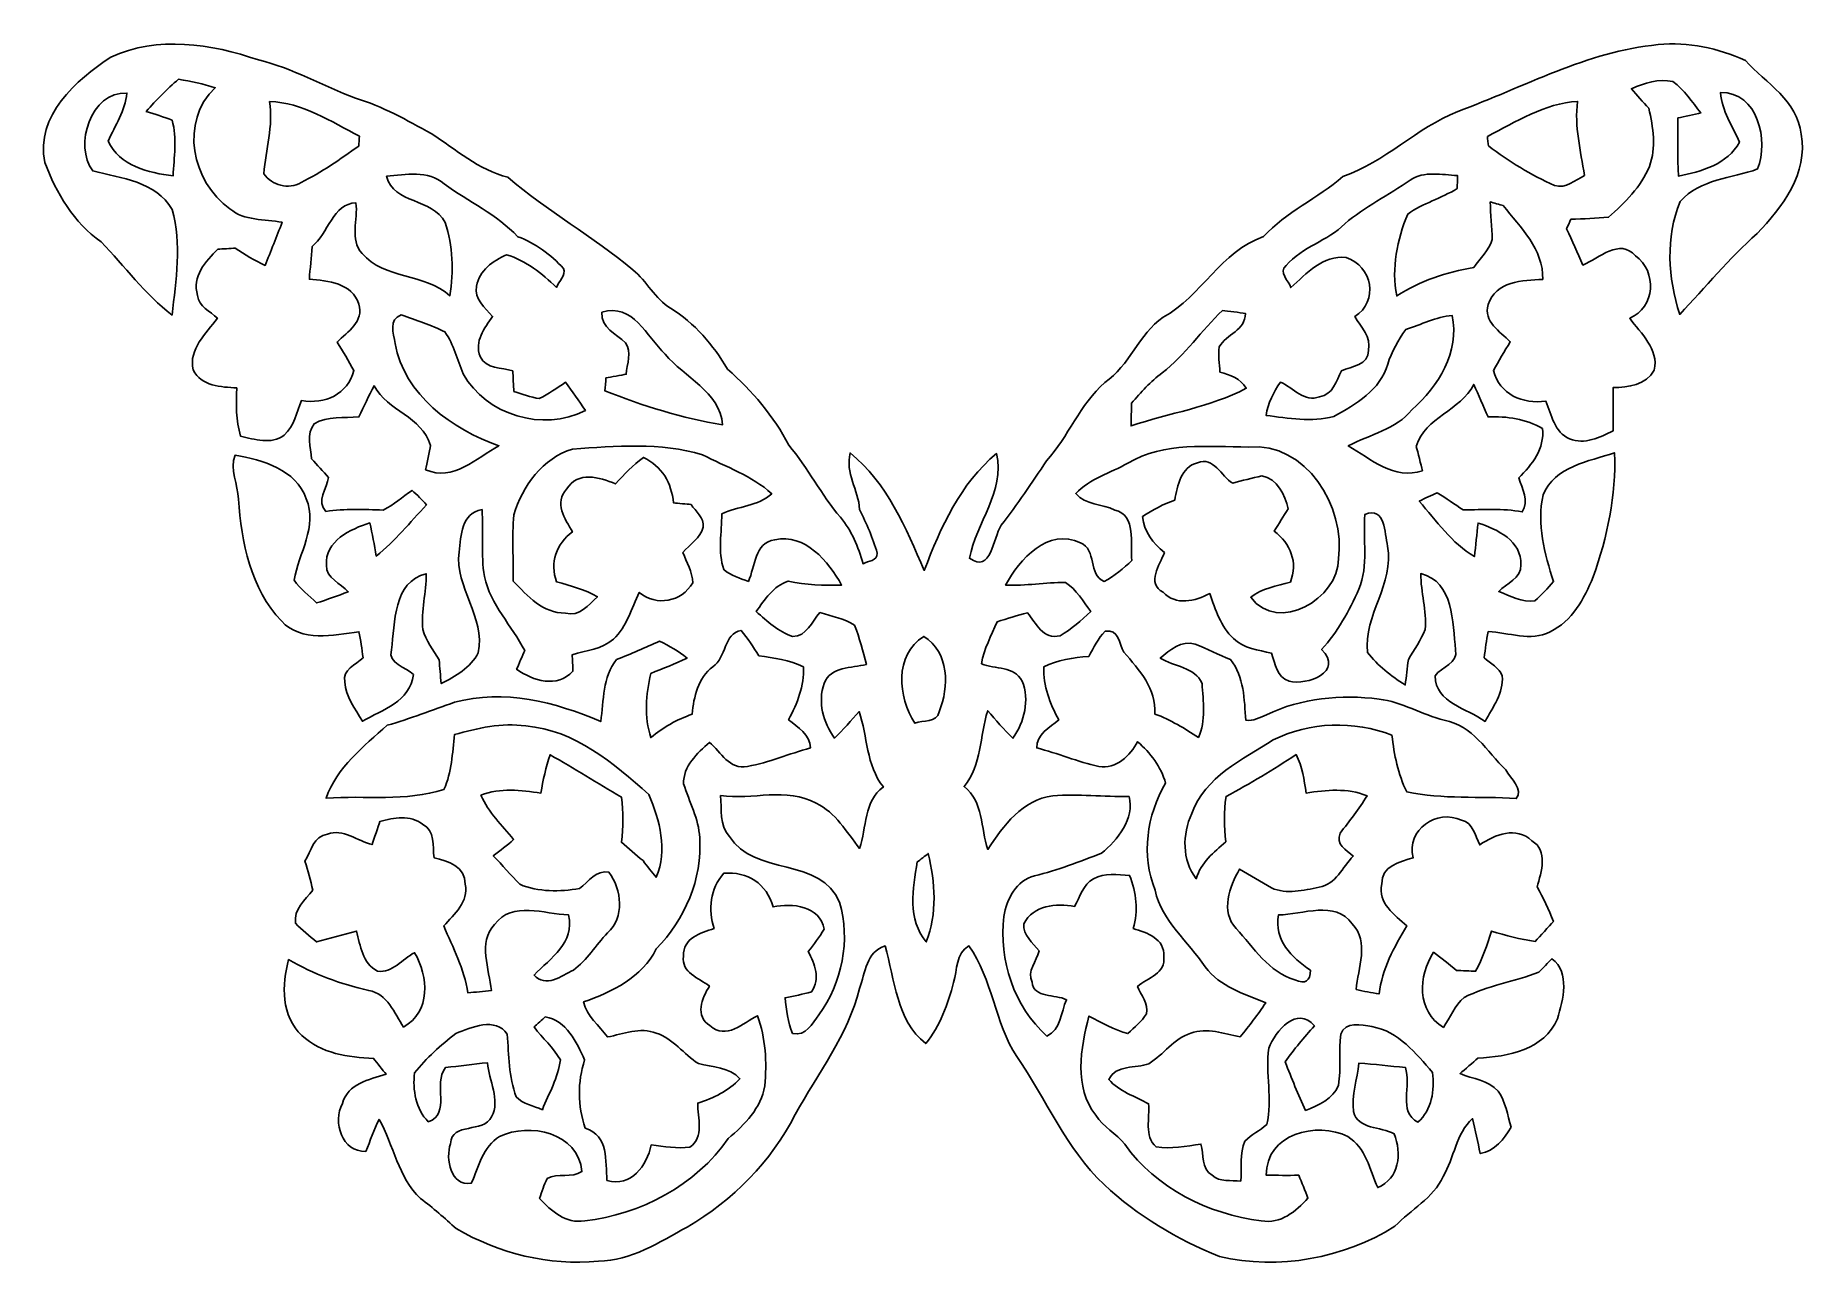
# Model space of a CAD drawing. Header units: centimetres. Extents: x -4.81 to 4.8, y -3.71 to 2.98.
import ezdxf

# ---------------------------------------------------------------- set-up
doc = ezdxf.new("R2010")
doc.units = ezdxf.units.CM
doc.header["$MEASUREMENT"] = 0
doc.layers.add('Camada 1', color=7, linetype='Continuous')

msp = doc.modelspace()

# ---------------------------------------------------------------- linework, layer by layer
at = {"layer": 'Camada 1'}
for points, knots in [([(-4.40221, 2.86419), (-4.14927, 2.98131), (-3.85681, 2.93616), (-3.60212, 2.84868), (-3.60212, 2.84868), (-3.41691, 2.80458), (-3.25217, 2.70756), (-3.07541, 2.64089), (-3.07541, 2.64089), (-2.92936, 2.59856), (-2.79707, 2.52236), (-2.66514, 2.44932), (-2.66514, 2.44932), (-2.53073, 2.36466), (-2.40867, 2.25142), (-2.24992, 2.21368), (-2.24992, 2.21368), (-2.03789, 2.02917), (-1.78777, 1.89301), (-1.57294, 1.71131), (-1.57294, 1.71131), (-1.49532, 1.65099), (-1.45334, 1.55468), (-1.36761, 1.50283), (-1.36761, 1.50283), (-1.23709, 1.4238), (-1.13655, 1.30315), (-1.05893, 1.17333), (-1.05893, 1.17333), (-0.92629, 1.05655), (-0.80777, 0.91863), (-0.72732, 0.76059), (-0.72732, 0.76059), (-0.62256, 0.63853), (-0.55164, 0.49247), (-0.44758, 0.37041), (-0.44758, 0.37041), (-0.38585, 0.29808), (-0.3502, 0.20989), (-0.32482, 0.11923), (-0.32482, 0.11923), (-0.29624, 0.13441), (-0.24754, 0.13263), (-0.24754, 0.17638), (-0.24754, 0.17638), (-0.27049, 0.25858), (-0.30682, 0.33619), (-0.34315, 0.4131), (-0.34315, 0.4131), (-0.34916, 0.51822), (-0.42217, 0.61207), (-0.39467, 0.71895), (-0.39467, 0.71895), (-0.19252, 0.55667), (-0.09303, 0.31291), (0.00714, 0.0829), (0.00714, 0.0829), (0.09641, 0.31501), (0.20188, 0.55385), (0.39907, 0.71613), (0.39907, 0.71613), (0.44529, 0.5087), (0.28973, 0.34147), (0.25233, 0.14851), (0.25233, 0.14851), (0.37122, 0.06349), (0.37897, 0.25788), (0.42414, 0.32702), (0.42414, 0.32702), (0.51268, 0.43885), (0.58923, 0.55879), (0.67038, 0.67592), (0.67038, 0.67592), (0.78784, 0.80856), (0.85099, 0.98107), (0.98576, 1.10065), (0.98576, 1.10065), (1.12051, 1.19274), (1.16814, 1.36136), (1.3029, 1.4545), (1.3029, 1.4545), (1.50962, 1.56879), (1.61476, 1.81292), (1.84653, 1.89123), (1.84653, 1.89123), (1.96894, 2.02564), (2.1404, 2.09866), (2.27657, 2.21684), (2.27657, 2.21684), (2.50482, 2.29551), (2.67485, 2.48002), (2.89851, 2.56892), (2.89851, 2.56892), (3.25657, 2.70121), (3.59948, 2.89524), (3.98613, 2.93158), (3.98613, 2.93158), (4.14804, 2.94886), (4.31033, 2.91253), (4.45779, 2.8462), (4.45779, 2.8462), (4.56962, 2.7245), (4.74284, 2.62607), (4.76012, 2.44581), (4.76012, 2.44581), (4.80034, 2.23626), (4.65816, 2.04998), (4.52129, 1.90816), (4.52129, 1.90816), (4.36995, 1.77305), (4.24118, 1.61678), (4.10184, 1.47002), (4.10184, 1.47002), (4.03904, 1.67004), (4.02352, 1.88453), (4.10502, 2.08173), (4.10502, 2.08173), (4.21368, 2.20627), (4.383, 2.20449), (4.52447, 2.25812), (4.52447, 2.25812), (4.58514, 2.41123), (4.52657, 2.67757), (4.32268, 2.67158), (4.32268, 2.67158), (4.33044, 2.5721), (4.389, 2.49202), (4.42534, 2.40312), (4.42534, 2.40312), (4.36219, 2.28387), (4.21826, 2.2426), (4.09479, 2.21967), (4.09479, 2.21967), (4.09125, 2.32445), (4.09091, 2.42922), (4.09267, 2.53434), (4.09267, 2.53434), (4.12371, 2.54105), (4.18544, 2.55481), (4.21614, 2.56151), (4.21614, 2.56151), (4.16992, 2.62149), (4.12619, 2.68534), (4.0655, 2.73154), (4.0655, 2.73154), (3.98719, 2.74813), (3.91099, 2.72413), (3.84043, 2.69275), (3.84043, 2.69275), (3.87077, 2.65677), (3.90217, 2.62149), (3.93428, 2.58692), (3.93428, 2.58692), (3.95862, 2.48425), (3.97555, 2.37418), (3.93815, 2.27188), (3.93815, 2.27188), (3.89194, 2.16076), (3.80515, 2.07468), (3.71625, 1.99636), (3.71625, 1.99636), (3.64853, 1.99107), (3.58043, 1.9879), (3.51234, 1.98542), (3.51234, 1.98542), (3.5067, 1.97238), (3.4947, 1.94661), (3.48907, 1.93357), (3.48907, 1.93357), (3.51906, 1.86865), (3.54727, 1.80269), (3.57726, 1.73743), (3.57726, 1.73743), (3.66687, 1.77375), (3.77411, 1.88524), (3.86265, 1.78786), (3.86265, 1.78786), (3.97977, 1.70215), (3.9699, 1.50847), (3.83125, 1.44921), (3.83125, 1.44921), (3.89228, 1.36489), (3.98929, 1.28376), (3.96425, 1.16733), (3.96425, 1.16733), (3.9184, 1.08691), (3.8235, 1.07526), (3.74059, 1.07349), (3.74059, 1.07349), (3.74059, 0.99518), (3.74094, 0.91722), (3.74094, 0.83889), (3.74094, 0.83889), (3.66863, 0.80362), (3.58608, 0.76164), (3.50529, 0.79657), (3.50529, 0.79657), (3.42239, 0.82902), (3.40721, 0.92779), (3.37653, 0.99976), (3.37653, 0.99976), (3.25129, 0.98354), (3.1264, 1.0354), (3.09183, 1.16521), (3.09183, 1.16521), (3.12077, 1.21813), (3.15145, 1.27), (3.18321, 1.3215), (3.18321, 1.3215), (3.12888, 1.37759), (3.03538, 1.43087), (3.06432, 1.52328), (3.06432, 1.52328), (3.10348, 1.64923), (3.25094, 1.65522), (3.35995, 1.65946), (3.35995, 1.65946), (3.36382, 1.82314), (3.23859, 1.94168), (3.1444, 2.05987), (3.1444, 2.05987), (3.12676, 2.0648), (3.09219, 2.07432), (3.0749, 2.07926), (3.0749, 2.07926), (3.07597, 2.01153), (3.08549, 1.9438), (3.08549, 1.87606), (3.08549, 1.87606), (3.06785, 1.81644), (3.02093, 1.77305), (2.98529, 1.72402), (2.98529, 1.72402), (2.83748, 1.69898), (2.69461, 1.6524), (2.56866, 1.5702), (2.56866, 1.5702), (2.53832, 1.72225), (2.57007, 1.87289), (2.62793, 2.01365), (2.62793, 2.01365), (2.71013, 2.07256), (2.80961, 2.09866), (2.89534, 2.15158), (2.89534, 2.15158), (2.89605, 2.16921), (2.89746, 2.20449), (2.89816, 2.22213), (2.89816, 2.22213), (2.81314, 2.22637), (2.71578, 2.24895), (2.64099, 2.19745), (2.64099, 2.19745), (2.52456, 2.1163), (2.3951, 2.05351), (2.28714, 1.96108), (2.28714, 1.96108), (2.19436, 1.86655), (2.05537, 1.83761), (1.96894, 1.73426), (1.96894, 1.73426), (1.9252, 1.70037), (1.98306, 1.65135), (1.994, 1.61536), (1.994, 1.61536), (2.0783, 1.69016), (2.16968, 1.79422), (2.29386, 1.77765), (2.29386, 1.77765), (2.43532, 1.73565), (2.47271, 1.53775), (2.34042, 1.45837), (2.34042, 1.45837), (2.37499, 1.40229), (2.43037, 1.34725), (2.41451, 1.27494), (2.41451, 1.27494), (2.41909, 1.19661), (2.32278, 1.18709), (2.2688, 1.16487), (2.2688, 1.16487), (2.24058, 1.10912), (2.2233, 1.03363), (2.14956, 1.0241), (2.14956, 1.0241), (2.06878, 0.99024), (2.00562, 1.07314), (1.93826, 1.10277), (1.93826, 1.10277), (1.89979, 1.04844), (1.87053, 0.98848), (1.85959, 0.92216), (1.85959, 0.92216), (1.98058, 0.90874), (2.10724, 0.88299), (2.22682, 0.91722), (2.22682, 0.91722), (2.34607, 0.98142), (2.47907, 1.06079), (2.51927, 1.19944), (2.51927, 1.19944), (2.5401, 1.26787), (2.57643, 1.32961), (2.61699, 1.38852), (2.61699, 1.38852), (2.7006, 1.41393), (2.78032, 1.45661), (2.86852, 1.46473), (2.86852, 1.46473), (2.91157, 1.26612), (2.79409, 1.0802), (2.65086, 0.95355), (2.65086, 0.95355), (2.56408, 0.84559), (2.42262, 0.8195), (2.30549, 0.75776), (2.30549, 0.75776), (2.4272, 0.68579), (2.55491, 0.57219), (2.70767, 0.62264), (2.70767, 0.62264), (2.69919, 0.65546), (2.68261, 0.72141), (2.67415, 0.75459), (2.67415, 0.75459), (2.72212, 0.91722), (2.91332, 0.94543), (2.986, 1.09078), (2.986, 1.09078), (3.01211, 1.03222), (3.0375, 0.9733), (3.06291, 0.91439), (3.06291, 0.91439), (3.16557, 0.91827), (3.26858, 0.90452), (3.35853, 0.8516), (3.35853, 0.8516), (3.37088, 0.74083), (3.30174, 0.65722), (3.22941, 0.58384), (3.22941, 0.58384), (3.24917, 0.52387), (3.28656, 0.46073), (3.24812, 0.3997), (3.24812, 0.3997), (3.14229, 0.42155), (3.03574, 0.40993), (2.9292, 0.41168), (2.9292, 0.41168), (2.87982, 0.43885), (2.83714, 0.47625), (2.78809, 0.50305), (2.78809, 0.50305), (2.75457, 0.48965), (2.72212, 0.47447), (2.69037, 0.45754), (2.69037, 0.45754), (2.7828, 0.35136), (2.86571, 0.23106), (2.98953, 0.15768), (2.98953, 0.15768), (2.99623, 0.21836), (3.00259, 0.27869), (3.00892, 0.33937), (3.00892, 0.33937), (3.11266, 0.30656), (3.24741, 0.24129), (3.24071, 0.11324), (3.24071, 0.11324), (3.24495, 0.04056), (3.16204, 0.01164), (3.12112, -0.03174), (3.12112, -0.03174), (3.18392, -0.05608), (3.24705, -0.09313), (3.31761, -0.08149), (3.31761, -0.08149), (3.35395, -0.05045), (3.38499, -0.01305), (3.41815, 0.02187), (3.41815, 0.02187), (3.37052, 0.17356), (3.32642, 0.33336), (3.36136, 0.49281), (3.36136, 0.49281), (3.42485, 0.64698), (3.60865, 0.67274), (3.74836, 0.72002), (3.74836, 0.72002), (3.75894, 0.4893), (3.70885, 0.26351), (3.633, 0.04726), (3.633, 0.04726), (3.58326, -0.06984), (3.52081, -0.19368), (3.3991, -0.24942), (3.3991, -0.24942), (3.29363, -0.3048), (3.17474, -0.25259), (3.06396, -0.24906), (3.06396, -0.24906), (3.05409, -0.29562), (3.0488, -0.3429), (3.04245, -0.39017), (3.04245, -0.39017), (3.07419, -0.42298), (3.12499, -0.44309), (3.14053, -0.48894), (3.14053, -0.48894), (3.14864, -0.58173), (3.08795, -0.65829), (3.04703, -0.73554), (3.04703, -0.73554), (2.94896, -0.66393), (2.77962, -0.63712), (2.77574, -0.48823), (2.77574, -0.48823), (2.81068, -0.43921), (2.90487, -0.42016), (2.88686, -0.34712), (2.88686, -0.34712), (2.871, -0.20072), (2.87804, 0.02117), (2.69849, 0.06597), (2.69849, 0.06597), (2.69814, -0.03564), (2.73271, -0.13545), (2.72177, -0.23671), (2.72177, -0.23671), (2.6999, -0.29562), (2.66462, -0.34783), (2.6311, -0.4004), (2.6311, -0.4004), (2.62618, -0.44626), (2.62052, -0.49176), (2.61417, -0.53728), (2.61417, -0.53728), (2.53657, -0.49072), (2.46672, -0.43251), (2.4092, -0.3623), (2.4092, -0.3623), (2.38981, -0.1584), (2.55526, 0.01093), (2.51893, 0.21483), (2.51893, 0.21483), (2.50093, 0.28539), (2.50904, 0.43003), (2.3958, 0.38628), (2.3958, 0.38628), (2.38381, 0.25188), (2.41663, 0.10936), (2.363, -0.01905), (2.363, -0.01905), (2.31184, -0.13723), (2.24694, -0.25011), (2.16121, -0.34643), (2.16121, -0.34643), (2.28327, -0.4646), (2.08288, -0.54327), (1.98447, -0.51752), (1.98447, -0.51752), (1.91779, -0.49636), (1.90932, -0.42298), (1.89027, -0.36653), (1.89027, -0.36653), (1.81901, -0.34678), (1.73787, -0.34183), (1.6832, -0.28645), (1.6832, -0.28645), (1.6137, -0.22226), (1.58582, -0.12912), (1.55442, -0.04304), (1.55442, -0.04304), (1.47575, -0.08361), (1.37028, -0.10971), (1.30184, -0.03598), (1.30184, -0.03598), (1.21012, 0.01622), (1.2842, 0.10971), (1.30855, 0.17921), (1.30855, 0.17921), (1.24715, 0.23001), (1.19848, 0.29279), (1.19002, 0.37429), (1.19002, 0.37429), (1.24434, 0.41134), (1.3029, 0.44131), (1.36499, 0.46389), (1.36499, 0.46389), (1.38086, 0.54292), (1.39745, 0.64204), (1.48881, 0.6664), (1.48881, 0.6664), (1.57418, 0.70272), (1.61793, 0.59231), (1.67896, 0.55526), (1.67896, 0.55526), (1.73081, 0.57009), (1.78338, 0.58313), (1.83664, 0.59443), (1.83664, 0.59443), (1.92062, 0.58067), (1.9633, 0.49247), (1.97953, 0.41663), (1.97953, 0.41663), (1.95412, 0.37641), (1.92908, 0.33584), (1.90439, 0.29527), (1.90439, 0.29527), (1.99152, 0.22823), (2.03491, 0.12559), (1.99152, 0.01939), (1.99152, 0.01939), (1.9185, -0.00282), (1.83771, -0.01235), (1.77668, -0.0628), (1.77668, -0.0628), (1.92554, -0.26423), (2.25257, -0.0702), (2.25257, 0.14498), (2.25257, 0.14498), (2.29209, 0.42579), (2.0776, 0.77964), (1.76504, 0.75106), (1.76504, 0.75106), (1.54667, 0.75177), (1.30713, 0.78139), (1.11135, 0.66392), (1.11135, 0.66392), (1.01644, 0.61029), (0.90461, 0.5803), (0.82806, 0.49883), (0.82806, 0.49883), (0.88204, 0.43709), (0.97129, 0.4445), (1.04009, 0.40993), (1.04009, 0.40993), (1.16037, 0.37958), (1.12051, 0.22789), (1.13321, 0.13687), (1.13321, 0.13687), (1.08629, 0.09418), (1.03938, 0.05043), (0.98152, 0.02292), (0.98152, 0.02292), (0.89333, 0.05891), (0.94412, 0.19614), (0.85381, 0.23247), (0.85381, 0.23247), (0.67954, 0.31572), (0.52291, 0.14357), (0.44811, 0.00282), (0.44811, 0.00282), (0.55677, -0.00177), (0.66436, 0.01798), (0.77268, 0.01727), (0.77268, 0.01727), (0.8323, -0.02151), (0.86899, -0.08431), (0.9099, -0.1404), (0.9099, -0.1404), (0.85734, -0.18732), (0.80547, -0.23741), (0.7434, -0.27128), (0.7434, -0.27128), (0.65203, -0.29527), (0.61252, -0.20391), (0.56664, -0.14676), (0.56664, -0.14676), (0.51163, -0.16191), (0.45693, -0.17816), (0.40261, -0.19543), (0.40261, -0.19543), (0.37015, -0.26987), (0.331, -0.34254), (0.3176, -0.42333), (0.3176, -0.42333), (0.39062, -0.45366), (0.49645, -0.43463), (0.53702, -0.51681), (0.53702, -0.51681), (0.58041, -0.61984), (0.54971, -0.738), (0.48763, -0.82656), (0.48763, -0.82656), (0.43895, -0.77927), (0.39486, -0.72848), (0.3511, -0.67734), (0.3511, -0.67734), (0.30807, -0.81526), (0.3183, -0.97084), (0.22269, -1.08902), (0.22269, -1.08902), (0.32993, -1.1691), (0.31195, -1.31446), (0.35217, -1.42875), (0.35217, -1.42875), (0.43613, -1.30033), (0.53948, -1.15992), (0.70424, -1.13807), (0.70424, -1.13807), (0.84146, -1.12888), (0.98011, -1.1437), (1.11769, -1.14265), (1.11769, -1.14265), (1.14768, -1.26047), (1.05525, -1.379), (0.96812, -1.44992), (0.96812, -1.44992), (0.84887, -1.49506), (0.72963, -1.54164), (0.60545, -1.57234), (0.60545, -1.57234), (0.50632, -1.59597), (0.45447, -1.69898), (0.43825, -1.79175), (0.43825, -1.79175), (0.41037, -2.02917), (0.49292, -2.27965), (0.67248, -2.44052), (0.67248, -2.44052), (0.74868, -2.40629), (0.74834, -2.30998), (0.77831, -2.2433), (0.77831, -2.2433), (0.71657, -2.21226), (0.60192, -2.23731), (0.59135, -2.14806), (0.59135, -2.14806), (0.56313, -2.0895), (0.61605, -2.03412), (0.62979, -1.97872), (0.62979, -1.97872), (0.59522, -1.93462), (0.54196, -1.89476), (0.54654, -1.83198), (0.54654, -1.83198), (0.59841, -1.73109), (0.72223, -1.72015), (0.8217, -1.73813), (0.8217, -1.73813), (0.85276, -1.68699), (0.86721, -1.61748), (0.92543, -1.58927), (0.92543, -1.58927), (0.98398, -1.55258), (1.05525, -1.5688), (1.12017, -1.56951), (1.12017, -1.56951), (1.1565, -1.66229), (1.16778, -1.76142), (1.14027, -1.85844), (1.14027, -1.85844), (1.2147, -1.87924), (1.31242, -1.91311), (1.30502, -2.00942), (1.30502, -2.00942), (1.32019, -2.09973), (1.21823, -2.12548), (1.1632, -2.17099), (1.1632, -2.17099), (1.18013, -2.21933), (1.226, -2.26447), (1.21117, -2.31951), (1.21117, -2.31951), (1.18719, -2.3629), (1.14592, -2.39289), (1.11135, -2.42712), (1.11135, -2.42712), (1.03585, -2.40736), (0.96846, -2.36677), (0.89932, -2.33221), (0.89932, -2.33221), (0.85522, -2.50579), (0.81712, -2.7178), (0.93706, -2.86985), (0.93706, -2.86985), (0.97799, -2.93334), (1.04713, -2.96932), (1.09476, -3.02684), (1.09476, -3.02684), (1.26303, -3.26636), (1.54879, -3.40608), (1.83418, -3.44135), (1.83418, -3.44135), (1.93967, -3.46075), (2.02151, -3.39019), (2.08712, -3.31859), (2.08712, -3.31859), (2.07126, -3.27695), (2.05467, -3.23568), (2.03668, -3.19475), (2.03668, -3.19475), (1.97812, -3.19546), (1.91955, -3.19511), (1.86135, -3.19441), (1.86135, -3.19441), (1.85711, -2.97074), (2.1358, -2.90018), (2.30268, -2.98484), (2.30268, -2.98484), (2.40004, -3.04377), (2.42226, -3.16512), (2.46495, -3.26143), (2.46495, -3.26143), (2.58313, -3.21275), (2.59619, -3.07693), (2.55385, -2.97003), (2.55385, -2.97003), (2.48083, -2.92912), (2.3584, -2.94817), (2.33301, -2.84938), (2.33301, -2.84938), (2.32525, -2.76084), (2.35241, -2.67441), (2.36335, -2.58726), (2.36335, -2.58726), (2.44731, -2.59291), (2.53092, -2.6028), (2.61488, -2.61055), (2.61488, -2.61055), (2.65015, -2.70686), (2.57219, -2.85184), (2.68331, -2.90653), (2.68331, -2.90653), (2.75847, -2.84198), (2.77433, -2.73227), (2.76269, -2.63842), (2.76269, -2.63842), (2.67239, -2.53471), (2.57855, -2.4137), (2.4339, -2.38936), (2.4339, -2.38936), (2.37711, -2.37808), (2.28926, -2.36007), (2.26492, -2.43028), (2.26492, -2.43028), (2.25364, -2.52201), (2.26704, -2.61513), (2.25293, -2.70686), (2.25293, -2.70686), (2.2233, -2.7827), (2.14357, -2.81447), (2.07406, -2.84302), (2.07406, -2.84302), (2.0335, -2.75731), (1.99787, -2.66912), (1.96435, -2.58092), (1.96435, -2.58092), (2.01093, -2.51107), (2.06631, -2.44792), (2.12205, -2.38583), (2.12205, -2.38583), (2.02716, -2.27295), (1.91073, -2.41158), (1.87511, -2.50613), (1.87511, -2.50613), (1.85499, -2.643), (1.89628, -2.7827), (1.86347, -2.91923), (1.86347, -2.91923), (1.82677, -2.95275), (1.77985, -2.97392), (1.74564, -3.01025), (1.74564, -3.01025), (1.71458, -3.07764), (1.72941, -3.15453), (1.7227, -3.22615), (1.7227, -3.22615), (1.67085, -3.21946), (1.60875, -3.23427), (1.56748, -3.19475), (1.56748, -3.19475), (1.50716, -3.16018), (1.52338, -3.08186), (1.50716, -3.02543), (1.50716, -3.02543), (1.42673, -3.03705), (1.34524, -3.05293), (1.26409, -3.04095), (1.26409, -3.04095), (1.19706, -2.98026), (1.23129, -2.88536), (1.22281, -2.80706), (1.22281, -2.80706), (1.14909, -2.76647), (1.06406, -2.74143), (1.00762, -2.67545), (1.00762, -2.67545), (1.04749, -2.59221), (1.15226, -2.61866), (1.22459, -2.59009), (1.22459, -2.59009), (1.30467, -2.54106), (1.359, -2.45392), (1.45141, -2.425), (1.45141, -2.425), (1.53997, -2.39254), (1.63169, -2.42712), (1.71882, -2.44546), (1.71882, -2.44546), (1.7675, -2.38512), (1.81549, -2.32409), (1.85852, -2.25989), (1.85852, -2.25989), (1.7407, -2.21121), (1.60946, -2.17382), (1.53008, -2.06587), (1.53008, -2.06587), (1.43801, -1.92792), (1.2962, -1.82033), (1.25846, -1.65064), (1.25846, -1.65064), (1.18295, -1.46015), (1.21294, -1.2439), (1.31559, -1.06963), (1.31559, -1.06963), (1.2902, -0.98002), (1.23305, -0.90628), (1.1639, -0.84525), (1.1639, -0.84525), (1.12156, -0.92251), (1.04961, -0.99447), (0.9533, -0.97932), (0.9533, -0.97932), (0.83865, -0.95498), (0.7307, -0.90664), (0.61675, -0.87948), (0.61675, -0.87948), (0.61746, -0.80434), (0.68624, -0.76941), (0.73599, -0.72707), (0.73599, -0.72707), (0.68801, -0.63853), (0.65238, -0.54256), (0.65449, -0.44062), (0.65449, -0.44062), (0.73034, -0.40181), (0.81466, -0.38946), (0.89898, -0.38347), (0.89898, -0.38347), (0.92578, -0.3362), (0.948, -0.2847), (0.98858, -0.2473), (0.98858, -0.2473), (1.06019, -0.23247), (1.06372, -0.31503), (1.08947, -0.36089), (1.08947, -0.36089), (1.17379, -0.45685), (1.26338, -0.5581), (1.25775, -0.69532), (1.25775, -0.69532), (1.34205, -0.72672), (1.41825, -0.77399), (1.49339, -0.82232), (1.49339, -0.82232), (1.53468, -0.7313), (1.51951, -0.62654), (1.5128, -0.52987), (1.5128, -0.52987), (1.47541, -0.44026), (1.359, -0.43885), (1.28633, -0.39229), (1.28633, -0.39229), (1.33924, -0.3496), (1.40098, -0.29316), (1.47541, -0.31715), (1.47541, -0.31715), (1.54102, -0.34079), (1.60241, -0.37535), (1.66768, -0.40004), (1.66768, -0.40004), (1.74175, -0.49495), (1.74104, -0.6156), (1.75057, -0.72955), (1.75057, -0.72955), (1.79044, -0.73413), (1.82782, -0.71473), (1.8631, -0.69921), (1.8631, -0.69921), (2.05114, -0.60854), (2.26704, -0.58844), (2.47235, -0.61453), (2.47235, -0.61453), (2.59653, -0.63041), (2.70555, -0.6978), (2.82583, -0.72955), (2.82583, -0.72955), (2.97718, -0.75459), (3.05833, -0.89923), (3.15956, -0.99871), (3.15956, -0.99871), (3.18285, -1.04422), (3.25835, -1.10384), (3.21601, -1.15359), (3.21601, -1.15359), (3.01774, -1.13948), (2.81843, -1.15922), (2.62228, -1.11653), (2.62228, -1.11653), (2.57502, -1.02022), (2.55455, -0.91617), (2.5422, -0.81033), (2.5422, -0.81033), (2.33796, -0.7306), (2.09489, -0.73554), (1.89874, -0.83609), (1.89874, -0.83609), (1.73152, -0.94051), (1.52974, -1.03611), (1.45741, -1.23401), (1.45741, -1.23401), (1.40556, -1.34796), (1.40344, -1.48554), (1.4814, -1.5882), (1.4814, -1.5882), (1.50681, -1.50037), (1.5763, -1.44463), (1.64157, -1.38747), (1.64157, -1.38747), (1.6324, -1.30598), (1.62958, -1.22344), (1.64298, -1.14229), (1.64298, -1.14229), (1.77315, -1.0728), (1.89979, -0.99659), (2.02292, -0.91546), (2.02292, -0.91546), (2.05573, -0.98036), (2.06772, -1.05199), (2.07654, -1.1236), (2.07654, -1.1236), (2.18696, -1.10771), (2.30056, -1.09468), (2.4071, -1.13841), (2.4071, -1.13841), (2.36476, -1.21038), (2.31114, -1.27458), (2.26175, -1.34162), (2.26175, -1.34162), (2.23529, -1.40194), (2.29386, -1.43157), (2.33231, -1.46509), (2.33231, -1.46509), (2.27445, -1.52505), (2.23846, -1.6189), (2.1471, -1.63407), (2.1471, -1.63407), (2.06314, -1.65135), (1.97071, -1.67357), (1.88922, -1.63759), (1.88922, -1.63759), (1.8303, -1.60513), (1.77491, -1.56774), (1.71636, -1.53565), (1.71636, -1.53565), (1.66167, -1.63089), (1.61264, -1.76459), (1.69731, -1.85807), (1.69731, -1.85807), (1.79325, -1.95969), (1.8737, -2.09479), (2.01551, -2.13501), (2.01551, -2.13501), (2.07301, -2.16076), (2.10123, -2.14348), (2.10018, -2.0835), (2.10018, -2.0835), (1.99751, -2.01471), (1.90262, -1.92017), (1.92732, -1.78435), (1.92732, -1.78435), (2.05925, -1.78259), (2.23388, -1.70251), (2.32702, -1.83268), (2.32702, -1.83268), (2.42121, -1.9297), (2.35806, -2.07222), (2.34854, -2.18792), (2.34854, -2.18792), (2.3891, -2.19886), (2.43073, -2.20486), (2.47235, -2.21192), (2.47235, -2.21192), (2.48928, -2.0768), (2.55385, -1.95828), (2.62299, -1.84362), (2.62299, -1.84362), (2.55738, -1.78259), (2.46282, -1.7212), (2.48789, -1.61607), (2.48789, -1.61607), (2.48365, -1.52011), (2.58559, -1.49577), (2.65756, -1.47425), (2.65756, -1.47425), (2.61947, -1.32221), (2.78527, -1.20826), (2.91968, -1.2707), (2.91968, -1.2707), (2.98283, -1.28481), (2.9927, -1.35536), (3.0181, -1.40441), (3.0181, -1.40441), (3.10065, -1.34796), (3.21496, -1.30245), (3.30033, -1.38182), (3.30033, -1.38182), (3.39099, -1.4351), (3.35219, -1.55151), (3.32925, -1.63196), (3.32925, -1.63196), (3.36206, -1.69262), (3.39135, -1.75506), (3.4178, -1.81892), (3.4178, -1.81892), (3.3931, -1.84608), (3.34372, -1.90041), (3.31938, -1.92722), (3.31938, -1.92722), (3.23788, -1.91735), (3.15956, -1.89442), (3.0816, -1.87184), (3.0816, -1.87184), (3.05974, -1.94697), (3.03328, -2.02072), (2.99552, -2.08915), (2.99552, -2.08915), (2.96977, -2.08808), (2.91827, -2.08597), (2.89252, -2.08492), (2.89252, -2.08492), (2.85159, -2.05139), (2.81031, -2.01824), (2.76834, -1.98649), (2.76834, -1.98649), (2.68472, -2.11525), (2.6752, -2.3047), (2.82125, -2.3936), (2.82125, -2.3936), (2.85935, -2.34032), (2.88299, -2.27436), (2.93308, -2.23131), (2.93308, -2.23131), (3.0615, -2.16675), (3.20507, -2.1456), (3.33878, -2.09479), (3.33878, -2.09479), (3.35641, -2.07644), (3.39169, -2.03977), (3.40969, -2.02177), (3.40969, -2.02177), (3.50917, -2.09761), (3.47002, -2.24401), (3.43968, -2.34633), (3.43968, -2.34633), (3.36877, -2.51461), (3.17086, -2.55164), (3.00787, -2.56046), (3.00787, -2.56046), (2.98354, -2.58127), (2.93556, -2.62254), (2.91122, -2.64337), (2.91122, -2.64337), (2.98036, -2.67336), (3.06537, -2.67935), (3.11758, -2.73931), (3.11758, -2.73931), (3.15992, -2.79612), (3.16767, -2.86879), (3.18779, -2.93475), (3.18779, -2.93475), (3.14898, -3.00073), (3.1003, -3.06212), (3.02093, -3.07764), (3.02093, -3.07764), (3.00753, -3.01412), (2.99377, -2.95063), (2.97966, -2.88712), (2.97966, -2.88712), (2.88864, -2.97039), (2.88016, -3.0995), (2.81984, -3.20145), (2.81984, -3.20145), (2.76587, -3.31964), (2.64487, -3.37996), (2.55879, -3.47098), (2.55879, -3.47098), (2.27832, -3.64491), (1.92978, -3.71086), (1.60699, -3.63397), (1.60699, -3.63397), (1.37803, -3.54259), (1.16178, -3.41453), (0.98186, -3.2452), (0.98186, -3.2452), (0.77585, -3.04977), (0.6679, -2.78129), (0.50844, -2.55129), (0.50844, -2.55129), (0.38779, -2.36643), (0.37756, -2.13218), (0.24951, -1.95192), (0.24951, -1.95192), (0.17754, -1.99178), (0.18706, -2.08104), (0.16626, -2.14948), (0.16626, -2.14948), (0.13627, -2.2673), (0.09322, -2.38512), (0.01526, -2.48074), (0.01526, -2.48074), (-0.14524, -2.3562), (-0.1516, -2.13254), (-0.20522, -1.95226), (-0.20522, -1.95226), (-0.30647, -1.98296), (-0.31317, -2.09832), (-0.34385, -2.18298), (-0.34385, -2.18298), (-0.40629, -2.43523), (-0.56893, -2.64195), (-0.6917, -2.86631), (-0.6917, -2.86631), (-0.82329, -3.11962), (-1.03001, -3.33269), (-1.27766, -3.47522), (-1.27766, -3.47522), (-1.4283, -3.55776), (-1.58069, -3.65794), (-1.7592, -3.66006), (-1.7592, -3.66006), (-2.02731, -3.68723), (-2.29789, -3.61774), (-2.52932, -3.48404), (-2.52932, -3.48404), (-2.59281, -3.42793), (-2.65455, -3.37009), (-2.7237, -3.32105), (-2.7237, -3.32105), (-2.84435, -3.20569), (-2.86869, -3.03176), (-2.94807, -2.89172), (-2.94807, -2.89172), (-2.97523, -2.94817), (-2.9957, -3.00743), (-3.01967, -3.06528), (-3.01967, -3.06528), (-3.15055, -3.06882), (-3.19995, -2.90724), (-3.14633, -2.80565), (-3.14633, -2.80565), (-3.11739, -2.6984), (-3.00133, -2.67582), (-2.9096, -2.6476), (-2.9096, -2.6476), (-2.9269, -2.62607), (-2.96112, -2.58339), (-2.97806, -2.56187), (-2.97806, -2.56187), (-3.11422, -2.55481), (-3.26345, -2.53646), (-3.36575, -2.43664), (-3.36575, -2.43664), (-3.47899, -2.33432), (-3.47616, -2.16183), (-3.43808, -2.02564), (-3.43808, -2.02564), (-3.30331, -2.10643), (-3.1562, -2.15688), (-3.00415, -2.19392), (-3.00415, -2.19392), (-2.90078, -2.21051), (-2.86621, -2.31563), (-2.81541, -2.39184), (-2.81541, -2.39184), (-2.66655, -2.30716), (-2.6789, -2.11878), (-2.7558, -1.98861), (-2.7558, -1.98861), (-2.82106, -2.02388), (-2.87469, -2.09973), (-2.95689, -2.08879), (-2.95689, -2.08879), (-3.03872, -2.04611), (-3.04895, -1.95087), (-3.07012, -1.87149), (-3.07012, -1.87149), (-3.14209, -1.89052), (-3.2137, -1.91206), (-3.28637, -1.93004), (-3.28637, -1.93004), (-3.32482, -1.89688), (-3.36575, -1.86584), (-3.40103, -1.82915), (-3.40103, -1.82915), (-3.41126, -1.75294), (-3.35023, -1.7018), (-3.30684, -1.64994), (-3.30684, -1.64994), (-3.31883, -1.59668), (-3.3333, -1.54447), (-3.34988, -1.4926), (-3.34988, -1.4926), (-3.31741, -1.43827), (-3.30296, -1.35643), (-3.22781, -1.34691), (-3.22781, -1.34691), (-3.14244, -1.31304), (-3.06589, -1.3843), (-2.98546, -1.40265), (-2.98546, -1.40265), (-2.97487, -1.37125), (-2.95406, -1.30844), (-2.94348, -1.27706), (-2.94348, -1.27706), (-2.86692, -1.25801), (-2.77943, -1.2393), (-2.7117, -1.29292), (-2.7117, -1.29292), (-2.64292, -1.32679), (-2.65773, -1.41181), (-2.64996, -1.47462), (-2.64996, -1.47462), (-2.57482, -1.49048), (-2.47922, -1.5233), (-2.48098, -1.61678), (-2.48098, -1.61678), (-2.45981, -1.71345), (-2.5413, -1.7787), (-2.59705, -1.84362), (-2.59705, -1.84362), (-2.54801, -1.96215), (-2.48417, -2.07644), (-2.46723, -2.20593), (-2.46723, -2.20593), (-2.42453, -2.20274), (-2.38185, -2.19852), (-2.33916, -2.19392), (-2.33916, -2.19392), (-2.3501, -2.07751), (-2.41395, -1.93393), (-2.32152, -1.83515), (-2.32152, -1.83515), (-2.22592, -1.70744), (-2.05307, -1.77906), (-1.92077, -1.784), (-1.92077, -1.784), (-1.8862, -1.9371), (-2.01744, -2.01682), (-2.1081, -2.10962), (-2.1081, -2.10962), (-2.04425, -2.18017), (-1.95993, -2.11561), (-1.89468, -2.0828), (-1.89468, -2.0828), (-1.82059, -2.02917), (-1.7719, -1.94768), (-1.70947, -1.8817), (-1.70947, -1.8817), (-1.61563, -1.7974), (-1.6329, -1.64711), (-1.7017, -1.55292), (-1.7017, -1.55292), (-1.77155, -1.53811), (-1.81353, -1.60372), (-1.86116, -1.64112), (-1.86116, -1.64112), (-1.96875, -1.65841), (-2.08306, -1.66122), (-2.18536, -1.61819), (-2.18536, -1.61819), (-2.23474, -1.5688), (-2.27884, -1.51377), (-2.32893, -1.46473), (-2.32893, -1.46473), (-2.29155, -1.43544), (-2.25309, -1.40794), (-2.21888, -1.37512), (-2.21888, -1.37512), (-2.28237, -1.29857), (-2.35468, -1.22802), (-2.39561, -1.13595), (-2.39561, -1.13595), (-2.29048, -1.09361), (-2.179, -1.10878), (-2.07071, -1.12394), (-2.07071, -1.12394), (-2.05871, -1.05375), (-2.04461, -0.98354), (-2.02061, -0.91617), (-2.02061, -0.91617), (-1.89044, -0.99025), (-1.76449, -1.07138), (-1.63468, -1.14547), (-1.63468, -1.14547), (-1.62196, -1.2266), (-1.62549, -1.3088), (-1.63397, -1.3903), (-1.63397, -1.3903), (-1.59551, -1.4238), (-1.55671, -1.45698), (-1.5172, -1.48978), (-1.5172, -1.48978), (-1.49391, -1.52011), (-1.46993, -1.55046), (-1.44594, -1.58009), (-1.44594, -1.58009), (-1.38174, -1.43087), (-1.42689, -1.27353), (-1.48616, -1.13171), (-1.48616, -1.13171), (-1.67595, -0.96238), (-1.88761, -0.78139), (-2.15254, -0.76024), (-2.15254, -0.76024), (-2.28308, -0.74083), (-2.41395, -0.77223), (-2.53955, -0.80644), (-2.53955, -0.80644), (-2.55012, -0.90664), (-2.55365, -1.01141), (-2.59599, -1.10455), (-2.59599, -1.10455), (-2.80308, -1.17122), (-3.02179, -1.13558), (-3.23487, -1.15147), (-3.23487, -1.15147), (-3.17701, -0.98319), (-3.03097, -0.871), (-2.90397, -0.75671), (-2.90397, -0.75671), (-2.7805, -0.72073), (-2.66019, -0.6738), (-2.5385, -0.63146), (-2.5385, -0.63146), (-2.27143, -0.55879), (-1.99345, -0.62971), (-1.7465, -0.73625), (-1.7465, -0.73625), (-1.72957, -0.62123), (-1.73627, -0.49636), (-1.66077, -0.3997), (-1.66077, -0.3997), (-1.58176, -0.37041), (-1.50521, -0.33513), (-1.42864, -0.30056), (-1.42864, -0.30056), (-1.37467, -0.3249), (-1.32422, -0.3556), (-1.27837, -0.39263), (-1.27837, -0.39263), (-1.34293, -0.42298), (-1.40925, -0.44908), (-1.47522, -0.4759), (-1.47522, -0.4759), (-1.50131, -0.5909), (-1.5112, -0.70908), (-1.47486, -0.82337), (-1.47486, -0.82337), (-1.40854, -0.76729), (-1.3334, -0.72531), (-1.25155, -0.69673), (-1.25155, -0.69673), (-1.24133, -0.60079), (-1.21909, -0.50129), (-1.13901, -0.43885), (-1.13901, -0.43885), (-1.06353, -0.39053), (-1.08081, -0.25824), (-0.98557, -0.24236), (-0.98557, -0.24236), (-0.94852, -0.28434), (-0.92065, -0.33301), (-0.88926, -0.37923), (-0.88926, -0.37923), (-0.8074, -0.39404), (-0.72238, -0.39935), (-0.6476, -0.44062), (-0.6476, -0.44062), (-0.64301, -0.54292), (-0.68076, -0.63782), (-0.72839, -0.72602), (-0.72839, -0.72602), (-0.67828, -0.7687), (-0.61091, -0.80434), (-0.60985, -0.87948), (-0.60985, -0.87948), (-0.72415, -0.91017), (-0.83423, -0.95815), (-0.951, -0.97932), (-0.951, -0.97932), (-1.04906, -0.99837), (-1.09491, -0.90275), (-1.15665, -0.84914), (-1.15665, -0.84914), (-1.22299, -0.90699), (-1.30059, -0.97861), (-1.29742, -1.07456), (-1.29742, -1.07456), (-1.26638, -1.17086), (-1.21522, -1.26295), (-1.20993, -1.3663), (-1.20993, -1.3663), (-1.19511, -1.58962), (-1.29106, -1.80939), (-1.44558, -1.96814), (-1.44558, -1.96814), (-1.52285, -2.12407), (-1.68441, -2.20027), (-1.83928, -2.25565), (-1.83928, -2.25565), (-1.82271, -2.33291), (-1.75426, -2.38373), (-1.71052, -2.44546), (-1.71052, -2.44546), (-1.62408, -2.42887), (-1.53272, -2.39043), (-1.44558, -2.42429), (-1.44558, -2.42429), (-1.3535, -2.45428), (-1.29671, -2.53894), (-1.21734, -2.58938), (-1.21734, -2.58938), (-1.13938, -2.6102), (-1.05011, -2.60667), (-0.99156, -2.67194), (-0.99156, -2.67194), (-1.05505, -2.73614), (-1.13514, -2.77707), (-1.22051, -2.80387), (-1.22051, -2.80387), (-1.22121, -2.88149), (-1.18381, -2.98908), (-1.26285, -3.042), (-1.26285, -3.042), (-1.33304, -3.05152), (-1.40325, -3.03883), (-1.47274, -3.03001), (-1.47274, -3.03001), (-1.49532, -3.14395), (-1.5814, -3.26036), (-1.71264, -3.22297), (-1.71264, -3.22297), (-1.7211, -3.11643), (-1.70241, -2.98133), (-1.83046, -2.93935), (-1.83046, -2.93935), (-1.87244, -2.81763), (-1.87244, -2.6917), (-1.83363, -2.56928), (-1.83363, -2.56928), (-1.87633, -2.47543), (-1.93488, -2.35303), (-2.04671, -2.33644), (-2.04671, -2.33644), (-2.06189, -2.34984), (-2.09258, -2.37737), (-2.1081, -2.39113), (-2.1081, -2.39113), (-2.06189, -2.4518), (-2.00261, -2.50225), (-1.96523, -2.56928), (-1.96523, -2.56928), (-1.97615, -2.66559), (-2.02766, -2.75096), (-2.06294, -2.83951), (-2.06294, -2.83951), (-2.11022, -2.81763), (-2.16772, -2.80952), (-2.20405, -2.7693), (-2.20405, -2.7693), (-2.24675, -2.66135), (-2.24392, -2.54423), (-2.25274, -2.43063), (-2.25274, -2.43063), (-2.3166, -2.33503), (-2.44782, -2.39254), (-2.53248, -2.42675), (-2.53248, -2.42675), (-2.61293, -2.49025), (-2.69194, -2.55941), (-2.7558, -2.63983), (-2.7558, -2.63983), (-2.76673, -2.73261), (-2.74909, -2.83598), (-2.68136, -2.90476), (-2.68136, -2.90476), (-2.55543, -2.86103), (-2.65878, -2.70191), (-2.58788, -2.61126), (-2.58788, -2.61126), (-2.51204, -2.6028), (-2.43618, -2.59186), (-2.36033, -2.58516), (-2.36033, -2.58516), (-2.35398, -2.68076), (-2.28873, -2.78623), (-2.33775, -2.87796), (-2.33775, -2.87796), (-2.38326, -2.96932), (-2.55365, -2.90476), (-2.56106, -3.02365), (-2.56106, -3.02365), (-2.58859, -3.10621), (-2.55965, -3.25366), (-2.44782, -3.23814), (-2.44782, -3.23814), (-2.40726, -3.1489), (-2.38538, -3.03883), (-2.29472, -2.98484), (-2.29472, -2.98484), (-2.13103, -2.90653), (-1.86961, -2.96298), (-1.8481, -3.17429), (-1.8481, -3.17429), (-1.90384, -3.2131), (-1.97934, -3.17923), (-2.03648, -3.21275), (-2.03648, -3.21275), (-2.05448, -3.24662), (-2.06542, -3.28365), (-2.07811, -3.31998), (-2.07811, -3.31998), (-2.01426, -3.38914), (-1.93595, -3.45899), (-1.83329, -3.4417), (-1.83329, -3.4417), (-1.52919, -3.40854), (-1.23181, -3.24908), (-1.05505, -2.99614), (-1.05505, -2.99614), (-0.96722, -2.91994), (-0.87584, -2.83104), (-0.85715, -2.71073), (-0.85715, -2.71073), (-0.8448, -2.58304), (-0.85291, -2.45109), (-0.89667, -2.3301), (-0.89667, -2.3301), (-0.97534, -2.37101), (-1.06634, -2.46239), (-1.15419, -2.38407), (-1.15419, -2.38407), (-1.23709, -2.33327), (-1.19794, -2.23414), (-1.15736, -2.16958), (-1.15736, -2.16958), (-1.21346, -2.12548), (-1.31294, -2.0969), (-1.29742, -2.00695), (-1.29742, -2.00695), (-1.30236, -1.91169), (-1.20605, -1.8789), (-1.13197, -1.85844), (-1.13197, -1.85844), (-1.16406, -1.75365), (-1.15384, -1.64358), (-1.0794, -1.55857), (-1.0794, -1.55857), (-0.95275, -1.54588), (-0.84551, -1.61678), (-0.81235, -1.74025), (-0.81235, -1.74025), (-0.70898, -1.71908), (-0.55763, -1.73319), (-0.53578, -1.8616), (-0.53578, -1.8616), (-0.56117, -1.90394), (-0.58974, -1.9438), (-0.62185, -1.98154), (-0.62185, -1.98154), (-0.58587, -2.05105), (-0.55412, -2.12831), (-0.60385, -2.20062), (-0.60385, -2.20062), (-0.65113, -2.21333), (-0.69875, -2.22391), (-0.74674, -2.23238), (-0.74674, -2.23238), (-0.73933, -2.29799), (-0.73439, -2.36538), (-0.70651, -2.42641), (-0.70651, -2.42641), (-0.6335, -2.44405), (-0.60032, -2.37243), (-0.56363, -2.3248), (-0.56363, -2.3248), (-0.43911, -2.15335), (-0.39113, -1.9191), (-0.45146, -1.71555), (-0.45146, -1.71555), (-0.55235, -1.46861), (-0.91501, -1.57514), (-1.04906, -1.3589), (-1.04906, -1.3589), (-1.1048, -1.29823), (-1.08999, -1.21214), (-1.09633, -1.137), (-1.09633, -1.137), (-0.92454, -1.1617), (-0.73897, -1.09078), (-0.57846, -1.17827), (-0.57846, -1.17827), (-0.47297, -1.22977), (-0.4137, -1.3349), (-0.34385, -1.4238), (-0.34385, -1.4238), (-0.3047, -1.31127), (-0.32128, -1.16769), (-0.21438, -1.09007), (-0.21438, -1.09007), (-0.30928, -0.97225), (-0.2987, -0.81774), (-0.34597, -0.68192), (-0.34597, -0.68192), (-0.39077, -0.72955), (-0.43099, -0.78176), (-0.48003, -0.82549), (-0.48003, -0.82549), (-0.53929, -0.74012), (-0.57176, -0.63146), (-0.53541, -0.52987), (-0.53541, -0.52987), (-0.49943, -0.43568), (-0.38724, -0.44662), (-0.30611, -0.42721), (-0.30611, -0.42721), (-0.32587, -0.35594), (-0.3428, -0.28329), (-0.37067, -0.21449), (-0.37067, -0.21449), (-0.42746, -0.1785), (-0.49485, -0.16474), (-0.55834, -0.14605), (-0.55834, -0.14605), (-0.60315, -0.19297), (-0.62926, -0.27693), (-0.70686, -0.27447), (-0.70686, -0.27447), (-0.78377, -0.25011), (-0.84375, -0.19227), (-0.90371, -0.14076), (-0.90371, -0.14076), (-0.85856, -0.07372), (-0.81023, -0.00316), (-0.73015, 0.02468), (-0.73015, 0.02468), (-0.63525, 0.00282), (-0.53788, 0.00175), (-0.44086, 0.00282), (-0.44086, 0.00282), (-0.51213, 0.13263), (-0.63878, 0.28397), (-0.80282, 0.24906), (-0.80282, 0.24906), (-0.91431, 0.23176), (-0.909, 0.10405), (-0.94569, 0.02329), (-0.94569, 0.02329), (-0.99261, 0.03915), (-1.04165, 0.05432), (-1.07976, 0.08712), (-1.07976, 0.08712), (-1.1115, 0.1845), (-1.0907, 0.28892), (-1.09033, 0.3891), (-1.09033, 0.3891), (-1.00284, 0.43178), (-0.89243, 0.42932), (-0.81976, 0.49847), (-0.81976, 0.49847), (-0.92629, 0.59655), (-1.06882, 0.64311), (-1.19546, 0.70979), (-1.19546, 0.70979), (-1.42194, 0.77752), (-1.66606, 0.7574), (-1.8989, 0.73976), (-1.8989, 0.73976), (-2.06013, 0.69356), (-2.17159, 0.53833), (-2.21746, 0.38311), (-2.21746, 0.38311), (-2.2277, 0.26387), (-2.21993, 0.14393), (-2.22029, 0.02433), (-2.22029, 0.02433), (-2.14302, -0.05539), (-2.05977, -0.15029), (-1.93807, -0.14851), (-1.93807, -0.14851), (-1.86186, -0.17004), (-1.81282, -0.10548), (-1.76414, -0.05961), (-1.76414, -0.05961), (-1.83329, -0.02151), (-1.90949, 0), (-1.98533, 0.0208), (-1.98533, 0.0208), (-2.02485, 0.12488), (-1.98675, 0.22682), (-1.8996, 0.29174), (-1.8996, 0.29174), (-1.93946, 0.36089), (-2.00191, 0.45049), (-1.93135, 0.5228), (-1.93135, 0.5228), (-1.86961, 0.62264), (-1.75462, 0.58773), (-1.66572, 0.55174), (-1.66572, 0.55174), (-1.6202, 0.60395), (-1.57082, 0.65263), (-1.51544, 0.69496), (-1.51544, 0.69496), (-1.41454, 0.64876), (-1.36268, 0.55562), (-1.35138, 0.44838), (-1.35138, 0.44838), (-1.32775, 0.44626), (-1.28012, 0.44238), (-1.25649, 0.4406), (-1.25649, 0.4406), (-1.23215, 0.40145), (-1.18523, 0.36829), (-1.19088, 0.31679), (-1.19088, 0.31679), (-1.20711, 0.25788), (-1.26248, 0.22294), (-1.30129, 0.17921), (-1.30129, 0.17921), (-1.28049, 0.12629), (-1.24838, 0.07479), (-1.24803, 0.01622), (-1.24803, 0.01622), (-1.30694, -0.0896), (-1.44452, -0.11324), (-1.53801, -0.03668), (-1.53801, -0.03668), (-1.57928, -0.12312), (-1.60503, -0.22226), (-1.6777, -0.28928), (-1.6777, -0.28928), (-1.73839, -0.34536), (-1.82552, -0.34995), (-1.90102, -0.37429), (-1.90102, -0.37429), (-1.89996, -0.39652), (-1.89785, -0.44133), (-1.89678, -0.46355), (-1.89678, -0.46355), (-1.98533, -0.55562), (-2.11022, -0.51681), (-2.20229, -0.45295), (-2.20229, -0.45295), (-2.19135, -0.42791), (-2.16948, -0.37747), (-2.15855, -0.35207), (-2.15855, -0.35207), (-2.22734, -0.2166), (-2.34376, -0.10407), (-2.37692, 0.04903), (-2.37692, 0.04903), (-2.39702, 0.16932), (-2.38044, 0.29138), (-2.38996, 0.41239), (-2.38996, 0.41239), (-2.50391, 0.39229), (-2.50322, 0.27233), (-2.5145, 0.18204), (-2.5145, 0.18204), (-2.53814, -0.00988), (-2.36952, -0.17039), (-2.41042, -0.36337), (-2.41042, -0.36337), (-2.4517, -0.4452), (-2.53319, -0.49072), (-2.61115, -0.53094), (-2.61115, -0.53094), (-2.61539, -0.48754), (-2.61927, -0.44414), (-2.62245, -0.40111), (-2.62245, -0.40111), (-2.65491, -0.34854), (-2.69442, -0.2981), (-2.71135, -0.23812), (-2.71135, -0.23812), (-2.71981, -0.13652), (-2.69265, -0.03634), (-2.69194, 0.0649), (-2.69194, 0.0649), (-2.87222, 0.02046), (-2.86163, -0.20143), (-2.88068, -0.34783), (-2.88068, -0.34783), (-2.90361, -0.4251), (-2.80025, -0.4385), (-2.76215, -0.4819), (-2.76215, -0.4819), (-2.77802, -0.62759), (-2.93006, -0.67205), (-3.03802, -0.73449), (-3.03802, -0.73449), (-3.07717, -0.66815), (-3.12799, -0.60113), (-3.13398, -0.52175), (-3.13398, -0.52175), (-3.14773, -0.45437), (-3.07259, -0.42932), (-3.03485, -0.39017), (-3.03485, -0.39017), (-3.04155, -0.34325), (-3.04684, -0.29562), (-3.05673, -0.24942), (-3.05673, -0.24942), (-3.19818, -0.26706), (-3.36611, -0.30974), (-3.47758, -0.19085), (-3.47758, -0.19085), (-3.64373, -0.01658), (-3.69489, 0.236), (-3.71041, 0.46884), (-3.71041, 0.46884), (-3.71183, 0.54785), (-3.76016, 0.63041), (-3.72805, 0.7066), (-3.72805, 0.7066), (-3.57919, 0.68262), (-3.39891, 0.629), (-3.34282, 0.4713), (-3.34282, 0.4713), (-3.28002, 0.32137), (-3.38375, 0.17568), (-3.40809, 0.02998), (-3.40809, 0.02998), (-3.37493, -0.018), (-3.32835, -0.05398), (-3.28637, -0.09384), (-3.28637, -0.09384), (-3.22887, -0.07513), (-3.17172, -0.05503), (-3.11527, -0.03281), (-3.11527, -0.03281), (-3.1555, 0.01128), (-3.23487, 0.04022), (-3.23346, 0.11112), (-3.23346, 0.11112), (-3.24228, 0.24165), (-3.10223, 0.3069), (-2.99816, 0.34042), (-2.99816, 0.34042), (-2.98369, 0.28115), (-2.97416, 0.22083), (-2.96288, 0.1605), (-2.96288, 0.1605), (-2.86058, 0.24095), (-2.78013, 0.3443), (-2.69123, 0.43814), (-2.69123, 0.43814), (-2.71558, 0.46565), (-2.74134, 0.4914), (-2.76885, 0.51576), (-2.76885, 0.51576), (-2.82106, 0.48048), (-2.86903, 0.43814), (-2.92548, 0.40993), (-2.92548, 0.40993), (-3.02956, 0.41239), (-3.13328, 0.41875), (-3.23628, 0.40181), (-3.23628, 0.40181), (-3.2892, 0.45544), (-3.23134, 0.52846), (-3.22111, 0.58632), (-3.22111, 0.58632), (-3.2518, 0.62018), (-3.28284, 0.65334), (-3.3139, 0.6865), (-3.3139, 0.6865), (-3.31883, 0.7507), (-3.34282, 0.82091), (-3.30014, 0.8777), (-3.30014, 0.8777), (-3.22641, 0.91968), (-3.13822, 0.90874), (-3.05673, 0.91439), (-3.05673, 0.91439), (-3.03061, 0.97119), (-3.00345, 1.02799), (-2.97453, 1.08372), (-2.97453, 1.08372), (-2.90256, 0.94331), (-2.71523, 0.91897), (-2.66901, 0.76022), (-2.66901, 0.76022), (-2.67572, 0.72707), (-2.68912, 0.66145), (-2.69547, 0.6283), (-2.69547, 0.6283), (-2.54837, 0.56232), (-2.41854, 0.69144), (-2.29789, 0.7581), (-2.29789, 0.7581), (-2.55049, 0.84666), (-2.81154, 1.03292), (-2.86128, 1.31268), (-2.86128, 1.31268), (-2.86762, 1.36806), (-2.90044, 1.44285), (-2.82742, 1.46685), (-2.82742, 1.46685), (-2.74768, 1.43898), (-2.66619, 1.41286), (-2.59071, 1.37476), (-2.59071, 1.37476), (-2.54378, 1.30598), (-2.52191, 1.22483), (-2.49262, 1.14757), (-2.49262, 1.14757), (-2.36386, 0.92321), (-2.06189, 0.83185), (-1.82975, 0.94967), (-1.82975, 0.94967), (-1.86433, 1.00117), (-1.90031, 1.05197), (-1.937, 1.10206), (-1.937, 1.10206), (-1.98392, 1.07209), (-2.02943, 1.03857), (-2.07952, 1.01353), (-2.07952, 1.01353), (-2.12679, 1.02128), (-2.17196, 1.03821), (-2.2171, 1.05268), (-2.2171, 1.05268), (-2.21888, 1.08055), (-2.22169, 1.13593), (-2.2231, 1.1638), (-2.2231, 1.1638), (-2.28273, 1.18463), (-2.36986, 1.17191), (-2.39914, 1.24176), (-2.39914, 1.24176), (-2.43442, 1.32255), (-2.37551, 1.39664), (-2.33246, 1.45944), (-2.33246, 1.45944), (-2.37373, 1.50495), (-2.43406, 1.55397), (-2.4189, 1.62312), (-2.4189, 1.62312), (-2.40584, 1.70849), (-2.32893, 1.75965), (-2.25662, 1.79317), (-2.25662, 1.79317), (-2.15079, 1.76072), (-2.06471, 1.69226), (-1.98675, 1.61642), (-1.98675, 1.61642), (-1.97474, 1.65028), (-1.93313, 1.68098), (-1.94828, 1.71908), (-1.94828, 1.71908), (-2.01744, 1.79317), (-2.10033, 1.85702), (-2.19629, 1.89089), (-2.19629, 1.89089), (-2.30883, 2.01224), (-2.4637, 2.07926), (-2.59422, 2.17769), (-2.59422, 2.17769), (-2.68241, 2.25142), (-2.80308, 2.22778), (-2.9075, 2.21826), (-2.9075, 2.21826), (-2.86903, 2.06621), (-2.65844, 2.10219), (-2.59, 1.96814), (-2.59, 1.96814), (-2.54625, 1.84114), (-2.54308, 1.7032), (-2.56354, 1.57127), (-2.56354, 1.57127), (-2.70253, 1.69403), (-2.91842, 1.6584), (-3.04014, 1.80057), (-3.04014, 1.80057), (-3.10964, 1.87642), (-3.05953, 1.9833), (-3.07366, 2.07398), (-3.07366, 2.07398), (-3.19784, 2.0722), (-3.22464, 1.90712), (-3.31072, 1.83727), (-3.31072, 1.83727), (-3.31566, 1.77835), (-3.32131, 1.71942), (-3.32589, 1.66017), (-3.32589, 1.66017), (-3.225, 1.65381), (-3.09412, 1.63934), (-3.05743, 1.52576), (-3.05743, 1.52576), (-3.02849, 1.43157), (-3.11846, 1.37617), (-3.17525, 1.32009), (-3.17525, 1.32009), (-3.14351, 1.26929), (-3.11281, 1.21778), (-3.08389, 1.16521), (-3.08389, 1.16521), (-3.1188, 1.03716), (-3.24193, 0.98036), (-3.36752, 1.004), (-3.36752, 1.004), (-3.39328, 0.93873), (-3.40914, 0.86465), (-3.46206, 0.81492), (-3.46206, 0.81492), (-3.53332, 0.7627), (-3.62222, 0.79304), (-3.69948, 0.81031), (-3.69948, 0.81031), (-3.72206, 0.8957), (-3.72488, 0.98354), (-3.71889, 1.07138), (-3.71889, 1.07138), (-3.8046, 1.07667), (-3.91044, 1.08091), (-3.9556, 1.16874), (-3.9556, 1.16874), (-3.9817, 1.28376), (-3.88434, 1.3656), (-3.82436, 1.44885), (-3.82436, 1.44885), (-3.86281, 1.488), (-3.92561, 1.51095), (-3.93126, 1.57302), (-3.93126, 1.57302), (-3.96477, 1.67286), (-3.88751, 1.75894), (-3.82119, 1.82279), (-3.82119, 1.82279), (-3.7979, 1.82455), (-3.75134, 1.82774), (-3.72771, 1.82915), (-3.72771, 1.82915), (-3.6769, 1.7928), (-3.62222, 1.76176), (-3.56577, 1.73495), (-3.56577, 1.73495), (-3.53439, 1.81256), (-3.50299, 1.89052), (-3.4737, 1.96885), (-3.4737, 1.96885), (-3.56896, 1.98931), (-3.67796, 1.97343), (-3.75592, 2.04257), (-3.75592, 2.04257), (-3.96194, 2.18651), (-4.03144, 2.51566), (-3.83565, 2.69838), (-3.83565, 2.69838), (-3.90057, 2.7185), (-3.96725, 2.73366), (-4.03462, 2.74389), (-4.03462, 2.74389), (-4.09847, 2.69134), (-4.15563, 2.63207), (-4.20959, 2.56962), (-4.20959, 2.56962), (-4.16232, 2.55551), (-4.11577, 2.54), (-4.06955, 2.52236), (-4.06955, 2.52236), (-4.04202, 2.42427), (-4.05966, 2.32056), (-4.06426, 2.22072), (-4.06426, 2.22072), (-4.19514, 2.2359), (-4.35847, 2.27682), (-4.41563, 2.40946), (-4.41563, 2.40946), (-4.37857, 2.49483), (-4.32319, 2.57315), (-4.31508, 2.66912), (-4.31508, 2.66912), (-4.51228, 2.6797), (-4.60225, 2.38512), (-4.49993, 2.24718), (-4.49993, 2.24718), (-4.34471, 2.20873), (-4.16091, 2.19109), (-4.06919, 2.0387), (-4.06919, 2.0387), (-4.01768, 1.85171), (-4.04838, 1.65557), (-4.07025, 1.46649), (-4.07025, 1.46649), (-4.21665, 1.57868), (-4.32636, 1.73143), (-4.45512, 1.86265), (-4.45512, 1.86265), (-4.60083, 1.96708), (-4.6989, 2.1276), (-4.75958, 2.29305), (-4.75958, 2.29305), (-4.81038, 2.54916), (-4.59201, 2.73826), (-4.40221, 2.86419)], [0, 0, 0, 0, 0.0018904, 0.0018904, 0.0018904, 0.0018904, 0.0037807, 0.0037807, 0.0037807, 0.0037807, 0.0056711, 0.0056711, 0.0056711, 0.0056711, 0.0075614, 0.0075614, 0.0075614, 0.0075614, 0.0094518, 0.0094518, 0.0094518, 0.0094518, 0.0113422, 0.0113422, 0.0113422, 0.0113422, 0.0132325, 0.0132325, 0.0132325, 0.0132325, 0.0151229, 0.0151229, 0.0151229, 0.0151229, 0.0170132, 0.0170132, 0.0170132, 0.0170132, 0.0189036, 0.0189036, 0.0189036, 0.0189036, 0.020794, 0.020794, 0.020794, 0.020794, 0.0226843, 0.0226843, 0.0226843, 0.0226843, 0.0245747, 0.0245747, 0.0245747, 0.0245747, 0.026465, 0.026465, 0.026465, 0.026465, 0.0283554, 0.0283554, 0.0283554, 0.0283554, 0.0302457, 0.0302457, 0.0302457, 0.0302457, 0.0321361, 0.0321361, 0.0321361, 0.0321361, 0.0340265, 0.0340265, 0.0340265, 0.0340265, 0.0359168, 0.0359168, 0.0359168, 0.0359168, 0.0378072, 0.0378072, 0.0378072, 0.0378072, 0.0396975, 0.0396975, 0.0396975, 0.0396975, 0.0415879, 0.0415879, 0.0415879, 0.0415879, 0.0434783, 0.0434783, 0.0434783, 0.0434783, 0.0453686, 0.0453686, 0.0453686, 0.0453686, 0.047259, 0.047259, 0.047259, 0.047259, 0.0491493, 0.0491493, 0.0491493, 0.0491493, 0.0510397, 0.0510397, 0.0510397, 0.0510397, 0.0529301, 0.0529301, 0.0529301, 0.0529301, 0.0548204, 0.0548204, 0.0548204, 0.0548204, 0.0567108, 0.0567108, 0.0567108, 0.0567108, 0.0586011, 0.0586011, 0.0586011, 0.0586011, 0.0604915, 0.0604915, 0.0604915, 0.0604915, 0.0623819, 0.0623819, 0.0623819, 0.0623819, 0.0642722, 0.0642722, 0.0642722, 0.0642722, 0.0661626, 0.0661626, 0.0661626, 0.0661626, 0.0680529, 0.0680529, 0.0680529, 0.0680529, 0.0699433, 0.0699433, 0.0699433, 0.0699433, 0.0718336, 0.0718336, 0.0718336, 0.0718336, 0.073724, 0.073724, 0.073724, 0.073724, 0.0756144, 0.0756144, 0.0756144, 0.0756144, 0.0775047, 0.0775047, 0.0775047, 0.0775047, 0.0793951, 0.0793951, 0.0793951, 0.0793951, 0.0812854, 0.0812854, 0.0812854, 0.0812854, 0.0831758, 0.0831758, 0.0831758, 0.0831758, 0.0850662, 0.0850662, 0.0850662, 0.0850662, 0.0869565, 0.0869565, 0.0869565, 0.0869565, 0.0888469, 0.0888469, 0.0888469, 0.0888469, 0.0907372, 0.0907372, 0.0907372, 0.0907372, 0.0926276, 0.0926276, 0.0926276, 0.0926276, 0.094518, 0.094518, 0.094518, 0.094518, 0.0964083, 0.0964083, 0.0964083, 0.0964083, 0.0982987, 0.0982987, 0.0982987, 0.0982987, 0.100189, 0.100189, 0.100189, 0.100189, 0.1020794, 0.1020794, 0.1020794, 0.1020794, 0.1039698, 0.1039698, 0.1039698, 0.1039698, 0.1058601, 0.1058601, 0.1058601, 0.1058601, 0.1077505, 0.1077505, 0.1077505, 0.1077505, 0.1096408, 0.1096408, 0.1096408, 0.1096408, 0.1115312, 0.1115312, 0.1115312, 0.1115312, 0.1134216, 0.1134216, 0.1134216, 0.1134216, 0.1153119, 0.1153119, 0.1153119, 0.1153119, 0.1172023, 0.1172023, 0.1172023, 0.1172023, 0.1190926, 0.1190926, 0.1190926, 0.1190926, 0.120983, 0.120983, 0.120983, 0.120983, 0.1228733, 0.1228733, 0.1228733, 0.1228733, 0.1247637, 0.1247637, 0.1247637, 0.1247637, 0.1266541, 0.1266541, 0.1266541, 0.1266541, 0.1285444, 0.1285444, 0.1285444, 0.1285444, 0.1304348, 0.1304348, 0.1304348, 0.1304348, 0.1323251, 0.1323251, 0.1323251, 0.1323251, 0.1342155, 0.1342155, 0.1342155, 0.1342155, 0.1361059, 0.1361059, 0.1361059, 0.1361059, 0.1379962, 0.1379962, 0.1379962, 0.1379962, 0.1398866, 0.1398866, 0.1398866, 0.1398866, 0.1417769, 0.1417769, 0.1417769, 0.1417769, 0.1436673, 0.1436673, 0.1436673, 0.1436673, 0.1455577, 0.1455577, 0.1455577, 0.1455577, 0.147448, 0.147448, 0.147448, 0.147448, 0.1493384, 0.1493384, 0.1493384, 0.1493384, 0.1512287, 0.1512287, 0.1512287, 0.1512287, 0.1531191, 0.1531191, 0.1531191, 0.1531191, 0.1550095, 0.1550095, 0.1550095, 0.1550095, 0.1568998, 0.1568998, 0.1568998, 0.1568998, 0.1587902, 0.1587902, 0.1587902, 0.1587902, 0.1606805, 0.1606805, 0.1606805, 0.1606805, 0.1625709, 0.1625709, 0.1625709, 0.1625709, 0.1644612, 0.1644612, 0.1644612, 0.1644612, 0.1663516, 0.1663516, 0.1663516, 0.1663516, 0.168242, 0.168242, 0.168242, 0.168242, 0.1701323, 0.1701323, 0.1701323, 0.1701323, 0.1720227, 0.1720227, 0.1720227, 0.1720227, 0.173913, 0.173913, 0.173913, 0.173913, 0.1758034, 0.1758034, 0.1758034, 0.1758034, 0.1776938, 0.1776938, 0.1776938, 0.1776938, 0.1795841, 0.1795841, 0.1795841, 0.1795841, 0.1814745, 0.1814745, 0.1814745, 0.1814745, 0.1833648, 0.1833648, 0.1833648, 0.1833648, 0.1852552, 0.1852552, 0.1852552, 0.1852552, 0.1871456, 0.1871456, 0.1871456, 0.1871456, 0.1890359, 0.1890359, 0.1890359, 0.1890359, 0.1909263, 0.1909263, 0.1909263, 0.1909263, 0.1928166, 0.1928166, 0.1928166, 0.1928166, 0.194707, 0.194707, 0.194707, 0.194707, 0.1965974, 0.1965974, 0.1965974, 0.1965974, 0.1984877, 0.1984877, 0.1984877, 0.1984877, 0.2003781, 0.2003781, 0.2003781, 0.2003781, 0.2022684, 0.2022684, 0.2022684, 0.2022684, 0.2041588, 0.2041588, 0.2041588, 0.2041588, 0.2060491, 0.2060491, 0.2060491, 0.2060491, 0.2079395, 0.2079395, 0.2079395, 0.2079395, 0.2098299, 0.2098299, 0.2098299, 0.2098299, 0.2117202, 0.2117202, 0.2117202, 0.2117202, 0.2136106, 0.2136106, 0.2136106, 0.2136106, 0.2155009, 0.2155009, 0.2155009, 0.2155009, 0.2173913, 0.2173913, 0.2173913, 0.2173913, 0.2192817, 0.2192817, 0.2192817, 0.2192817, 0.221172, 0.221172, 0.221172, 0.221172, 0.2230624, 0.2230624, 0.2230624, 0.2230624, 0.2249527, 0.2249527, 0.2249527, 0.2249527, 0.2268431, 0.2268431, 0.2268431, 0.2268431, 0.2287335, 0.2287335, 0.2287335, 0.2287335, 0.2306238, 0.2306238, 0.2306238, 0.2306238, 0.2325142, 0.2325142, 0.2325142, 0.2325142, 0.2344045, 0.2344045, 0.2344045, 0.2344045, 0.2362949, 0.2362949, 0.2362949, 0.2362949, 0.2381853, 0.2381853, 0.2381853, 0.2381853, 0.2400756, 0.2400756, 0.2400756, 0.2400756, 0.241966, 0.241966, 0.241966, 0.241966, 0.2438563, 0.2438563, 0.2438563, 0.2438563, 0.2457467, 0.2457467, 0.2457467, 0.2457467, 0.2476371, 0.2476371, 0.2476371, 0.2476371, 0.2495274, 0.2495274, 0.2495274, 0.2495274, 0.2514178, 0.2514178, 0.2514178, 0.2514178, 0.2533081, 0.2533081, 0.2533081, 0.2533081, 0.2551985, 0.2551985, 0.2551985, 0.2551985, 0.2570888, 0.2570888, 0.2570888, 0.2570888, 0.2589792, 0.2589792, 0.2589792, 0.2589792, 0.2608696, 0.2608696, 0.2608696, 0.2608696, 0.2627599, 0.2627599, 0.2627599, 0.2627599, 0.2646503, 0.2646503, 0.2646503, 0.2646503, 0.2665406, 0.2665406, 0.2665406, 0.2665406, 0.268431, 0.268431, 0.268431, 0.268431, 0.2703214, 0.2703214, 0.2703214, 0.2703214, 0.2722117, 0.2722117, 0.2722117, 0.2722117, 0.2741021, 0.2741021, 0.2741021, 0.2741021, 0.2759924, 0.2759924, 0.2759924, 0.2759924, 0.2778828, 0.2778828, 0.2778828, 0.2778828, 0.2797732, 0.2797732, 0.2797732, 0.2797732, 0.2816635, 0.2816635, 0.2816635, 0.2816635, 0.2835539, 0.2835539, 0.2835539, 0.2835539, 0.2854442, 0.2854442, 0.2854442, 0.2854442, 0.2873346, 0.2873346, 0.2873346, 0.2873346, 0.289225, 0.289225, 0.289225, 0.289225, 0.2911153, 0.2911153, 0.2911153, 0.2911153, 0.2930057, 0.2930057, 0.2930057, 0.2930057, 0.294896, 0.294896, 0.294896, 0.294896, 0.2967864, 0.2967864, 0.2967864, 0.2967864, 0.2986767, 0.2986767, 0.2986767, 0.2986767, 0.3005671, 0.3005671, 0.3005671, 0.3005671, 0.3024575, 0.3024575, 0.3024575, 0.3024575, 0.3043478, 0.3043478, 0.3043478, 0.3043478, 0.3062382, 0.3062382, 0.3062382, 0.3062382, 0.3081285, 0.3081285, 0.3081285, 0.3081285, 0.3100189, 0.3100189, 0.3100189, 0.3100189, 0.3119093, 0.3119093, 0.3119093, 0.3119093, 0.3137996, 0.3137996, 0.3137996, 0.3137996, 0.31569, 0.31569, 0.31569, 0.31569, 0.3175803, 0.3175803, 0.3175803, 0.3175803, 0.3194707, 0.3194707, 0.3194707, 0.3194707, 0.3213611, 0.3213611, 0.3213611, 0.3213611, 0.3232514, 0.3232514, 0.3232514, 0.3232514, 0.3251418, 0.3251418, 0.3251418, 0.3251418, 0.3270321, 0.3270321, 0.3270321, 0.3270321, 0.3289225, 0.3289225, 0.3289225, 0.3289225, 0.3308129, 0.3308129, 0.3308129, 0.3308129, 0.3327032, 0.3327032, 0.3327032, 0.3327032, 0.3345936, 0.3345936, 0.3345936, 0.3345936, 0.3364839, 0.3364839, 0.3364839, 0.3364839, 0.3383743, 0.3383743, 0.3383743, 0.3383743, 0.3402647, 0.3402647, 0.3402647, 0.3402647, 0.342155, 0.342155, 0.342155, 0.342155, 0.3440454, 0.3440454, 0.3440454, 0.3440454, 0.3459357, 0.3459357, 0.3459357, 0.3459357, 0.3478261, 0.3478261, 0.3478261, 0.3478261, 0.3497164, 0.3497164, 0.3497164, 0.3497164, 0.3516068, 0.3516068, 0.3516068, 0.3516068, 0.3534972, 0.3534972, 0.3534972, 0.3534972, 0.3553875, 0.3553875, 0.3553875, 0.3553875, 0.3572779, 0.3572779, 0.3572779, 0.3572779, 0.3591682, 0.3591682, 0.3591682, 0.3591682, 0.3610586, 0.3610586, 0.3610586, 0.3610586, 0.362949, 0.362949, 0.362949, 0.362949, 0.3648393, 0.3648393, 0.3648393, 0.3648393, 0.3667297, 0.3667297, 0.3667297, 0.3667297, 0.36862, 0.36862, 0.36862, 0.36862, 0.3705104, 0.3705104, 0.3705104, 0.3705104, 0.3724008, 0.3724008, 0.3724008, 0.3724008, 0.3742911, 0.3742911, 0.3742911, 0.3742911, 0.3761815, 0.3761815, 0.3761815, 0.3761815, 0.3780718, 0.3780718, 0.3780718, 0.3780718, 0.3799622, 0.3799622, 0.3799622, 0.3799622, 0.3818526, 0.3818526, 0.3818526, 0.3818526, 0.3837429, 0.3837429, 0.3837429, 0.3837429, 0.3856333, 0.3856333, 0.3856333, 0.3856333, 0.3875236, 0.3875236, 0.3875236, 0.3875236, 0.389414, 0.389414, 0.389414, 0.389414, 0.3913043, 0.3913043, 0.3913043, 0.3913043, 0.3931947, 0.3931947, 0.3931947, 0.3931947, 0.3950851, 0.3950851, 0.3950851, 0.3950851, 0.3969754, 0.3969754, 0.3969754, 0.3969754, 0.3988658, 0.3988658, 0.3988658, 0.3988658, 0.4007561, 0.4007561, 0.4007561, 0.4007561, 0.4026465, 0.4026465, 0.4026465, 0.4026465, 0.4045369, 0.4045369, 0.4045369, 0.4045369, 0.4064272, 0.4064272, 0.4064272, 0.4064272, 0.4083176, 0.4083176, 0.4083176, 0.4083176, 0.4102079, 0.4102079, 0.4102079, 0.4102079, 0.4120983, 0.4120983, 0.4120983, 0.4120983, 0.4139887, 0.4139887, 0.4139887, 0.4139887, 0.415879, 0.415879, 0.415879, 0.415879, 0.4177694, 0.4177694, 0.4177694, 0.4177694, 0.4196597, 0.4196597, 0.4196597, 0.4196597, 0.4215501, 0.4215501, 0.4215501, 0.4215501, 0.4234405, 0.4234405, 0.4234405, 0.4234405, 0.4253308, 0.4253308, 0.4253308, 0.4253308, 0.4272212, 0.4272212, 0.4272212, 0.4272212, 0.4291115, 0.4291115, 0.4291115, 0.4291115, 0.4310019, 0.4310019, 0.4310019, 0.4310019, 0.4328922, 0.4328922, 0.4328922, 0.4328922, 0.4347826, 0.4347826, 0.4347826, 0.4347826, 0.436673, 0.436673, 0.436673, 0.436673, 0.4385633, 0.4385633, 0.4385633, 0.4385633, 0.4404537, 0.4404537, 0.4404537, 0.4404537, 0.442344, 0.442344, 0.442344, 0.442344, 0.4442344, 0.4442344, 0.4442344, 0.4442344, 0.4461248, 0.4461248, 0.4461248, 0.4461248, 0.4480151, 0.4480151, 0.4480151, 0.4480151, 0.4499055, 0.4499055, 0.4499055, 0.4499055, 0.4517958, 0.4517958, 0.4517958, 0.4517958, 0.4536862, 0.4536862, 0.4536862, 0.4536862, 0.4555766, 0.4555766, 0.4555766, 0.4555766, 0.4574669, 0.4574669, 0.4574669, 0.4574669, 0.4593573, 0.4593573, 0.4593573, 0.4593573, 0.4612476, 0.4612476, 0.4612476, 0.4612476, 0.463138, 0.463138, 0.463138, 0.463138, 0.4650284, 0.4650284, 0.4650284, 0.4650284, 0.4669187, 0.4669187, 0.4669187, 0.4669187, 0.4688091, 0.4688091, 0.4688091, 0.4688091, 0.4706994, 0.4706994, 0.4706994, 0.4706994, 0.4725898, 0.4725898, 0.4725898, 0.4725898, 0.4744802, 0.4744802, 0.4744802, 0.4744802, 0.4763705, 0.4763705, 0.4763705, 0.4763705, 0.4782609, 0.4782609, 0.4782609, 0.4782609, 0.4801512, 0.4801512, 0.4801512, 0.4801512, 0.4820416, 0.4820416, 0.4820416, 0.4820416, 0.4839319, 0.4839319, 0.4839319, 0.4839319, 0.4858223, 0.4858223, 0.4858223, 0.4858223, 0.4877127, 0.4877127, 0.4877127, 0.4877127, 0.489603, 0.489603, 0.489603, 0.489603, 0.4914934, 0.4914934, 0.4914934, 0.4914934, 0.4933837, 0.4933837, 0.4933837, 0.4933837, 0.4952741, 0.4952741, 0.4952741, 0.4952741, 0.4971645, 0.4971645, 0.4971645, 0.4971645, 0.4990548, 0.4990548, 0.4990548, 0.4990548, 0.5009452, 0.5009452, 0.5009452, 0.5009452, 0.5028355, 0.5028355, 0.5028355, 0.5028355, 0.5047259, 0.5047259, 0.5047259, 0.5047259, 0.5066163, 0.5066163, 0.5066163, 0.5066163, 0.5085066, 0.5085066, 0.5085066, 0.5085066, 0.510397, 0.510397, 0.510397, 0.510397, 0.5122873, 0.5122873, 0.5122873, 0.5122873, 0.5141777, 0.5141777, 0.5141777, 0.5141777, 0.5160681, 0.5160681, 0.5160681, 0.5160681, 0.5179584, 0.5179584, 0.5179584, 0.5179584, 0.5198488, 0.5198488, 0.5198488, 0.5198488, 0.5217391, 0.5217391, 0.5217391, 0.5217391, 0.5236295, 0.5236295, 0.5236295, 0.5236295, 0.5255198, 0.5255198, 0.5255198, 0.5255198, 0.5274102, 0.5274102, 0.5274102, 0.5274102, 0.5293006, 0.5293006, 0.5293006, 0.5293006, 0.5311909, 0.5311909, 0.5311909, 0.5311909, 0.5330813, 0.5330813, 0.5330813, 0.5330813, 0.5349716, 0.5349716, 0.5349716, 0.5349716, 0.536862, 0.536862, 0.536862, 0.536862, 0.5387524, 0.5387524, 0.5387524, 0.5387524, 0.5406427, 0.5406427, 0.5406427, 0.5406427, 0.5425331, 0.5425331, 0.5425331, 0.5425331, 0.5444234, 0.5444234, 0.5444234, 0.5444234, 0.5463138, 0.5463138, 0.5463138, 0.5463138, 0.5482042, 0.5482042, 0.5482042, 0.5482042, 0.5500945, 0.5500945, 0.5500945, 0.5500945, 0.5519849, 0.5519849, 0.5519849, 0.5519849, 0.5538752, 0.5538752, 0.5538752, 0.5538752, 0.5557656, 0.5557656, 0.5557656, 0.5557656, 0.557656, 0.557656, 0.557656, 0.557656, 0.5595463, 0.5595463, 0.5595463, 0.5595463, 0.5614367, 0.5614367, 0.5614367, 0.5614367, 0.563327, 0.563327, 0.563327, 0.563327, 0.5652174, 0.5652174, 0.5652174, 0.5652174, 0.5671078, 0.5671078, 0.5671078, 0.5671078, 0.5689981, 0.5689981, 0.5689981, 0.5689981, 0.5708885, 0.5708885, 0.5708885, 0.5708885, 0.5727788, 0.5727788, 0.5727788, 0.5727788, 0.5746692, 0.5746692, 0.5746692, 0.5746692, 0.5765595, 0.5765595, 0.5765595, 0.5765595, 0.5784499, 0.5784499, 0.5784499, 0.5784499, 0.5803403, 0.5803403, 0.5803403, 0.5803403, 0.5822306, 0.5822306, 0.5822306, 0.5822306, 0.584121, 0.584121, 0.584121, 0.584121, 0.5860113, 0.5860113, 0.5860113, 0.5860113, 0.5879017, 0.5879017, 0.5879017, 0.5879017, 0.5897921, 0.5897921, 0.5897921, 0.5897921, 0.5916824, 0.5916824, 0.5916824, 0.5916824, 0.5935728, 0.5935728, 0.5935728, 0.5935728, 0.5954631, 0.5954631, 0.5954631, 0.5954631, 0.5973535, 0.5973535, 0.5973535, 0.5973535, 0.5992439, 0.5992439, 0.5992439, 0.5992439, 0.6011342, 0.6011342, 0.6011342, 0.6011342, 0.6030246, 0.6030246, 0.6030246, 0.6030246, 0.6049149, 0.6049149, 0.6049149, 0.6049149, 0.6068053, 0.6068053, 0.6068053, 0.6068053, 0.6086957, 0.6086957, 0.6086957, 0.6086957, 0.610586, 0.610586, 0.610586, 0.610586, 0.6124764, 0.6124764, 0.6124764, 0.6124764, 0.6143667, 0.6143667, 0.6143667, 0.6143667, 0.6162571, 0.6162571, 0.6162571, 0.6162571, 0.6181474, 0.6181474, 0.6181474, 0.6181474, 0.6200378, 0.6200378, 0.6200378, 0.6200378, 0.6219282, 0.6219282, 0.6219282, 0.6219282, 0.6238185, 0.6238185, 0.6238185, 0.6238185, 0.6257089, 0.6257089, 0.6257089, 0.6257089, 0.6275992, 0.6275992, 0.6275992, 0.6275992, 0.6294896, 0.6294896, 0.6294896, 0.6294896, 0.63138, 0.63138, 0.63138, 0.63138, 0.6332703, 0.6332703, 0.6332703, 0.6332703, 0.6351607, 0.6351607, 0.6351607, 0.6351607, 0.637051, 0.637051, 0.637051, 0.637051, 0.6389414, 0.6389414, 0.6389414, 0.6389414, 0.6408318, 0.6408318, 0.6408318, 0.6408318, 0.6427221, 0.6427221, 0.6427221, 0.6427221, 0.6446125, 0.6446125, 0.6446125, 0.6446125, 0.6465028, 0.6465028, 0.6465028, 0.6465028, 0.6483932, 0.6483932, 0.6483932, 0.6483932, 0.6502836, 0.6502836, 0.6502836, 0.6502836, 0.6521739, 0.6521739, 0.6521739, 0.6521739, 0.6540643, 0.6540643, 0.6540643, 0.6540643, 0.6559546, 0.6559546, 0.6559546, 0.6559546, 0.657845, 0.657845, 0.657845, 0.657845, 0.6597353, 0.6597353, 0.6597353, 0.6597353, 0.6616257, 0.6616257, 0.6616257, 0.6616257, 0.6635161, 0.6635161, 0.6635161, 0.6635161, 0.6654064, 0.6654064, 0.6654064, 0.6654064, 0.6672968, 0.6672968, 0.6672968, 0.6672968, 0.6691871, 0.6691871, 0.6691871, 0.6691871, 0.6710775, 0.6710775, 0.6710775, 0.6710775, 0.6729679, 0.6729679, 0.6729679, 0.6729679, 0.6748582, 0.6748582, 0.6748582, 0.6748582, 0.6767486, 0.6767486, 0.6767486, 0.6767486, 0.6786389, 0.6786389, 0.6786389, 0.6786389, 0.6805293, 0.6805293, 0.6805293, 0.6805293, 0.6824197, 0.6824197, 0.6824197, 0.6824197, 0.68431, 0.68431, 0.68431, 0.68431, 0.6862004, 0.6862004, 0.6862004, 0.6862004, 0.6880907, 0.6880907, 0.6880907, 0.6880907, 0.6899811, 0.6899811, 0.6899811, 0.6899811, 0.6918715, 0.6918715, 0.6918715, 0.6918715, 0.6937618, 0.6937618, 0.6937618, 0.6937618, 0.6956522, 0.6956522, 0.6956522, 0.6956522, 0.6975425, 0.6975425, 0.6975425, 0.6975425, 0.6994329, 0.6994329, 0.6994329, 0.6994329, 0.7013233, 0.7013233, 0.7013233, 0.7013233, 0.7032136, 0.7032136, 0.7032136, 0.7032136, 0.705104, 0.705104, 0.705104, 0.705104, 0.7069943, 0.7069943, 0.7069943, 0.7069943, 0.7088847, 0.7088847, 0.7088847, 0.7088847, 0.710775, 0.710775, 0.710775, 0.710775, 0.7126654, 0.7126654, 0.7126654, 0.7126654, 0.7145558, 0.7145558, 0.7145558, 0.7145558, 0.7164461, 0.7164461, 0.7164461, 0.7164461, 0.7183365, 0.7183365, 0.7183365, 0.7183365, 0.7202268, 0.7202268, 0.7202268, 0.7202268, 0.7221172, 0.7221172, 0.7221172, 0.7221172, 0.7240076, 0.7240076, 0.7240076, 0.7240076, 0.7258979, 0.7258979, 0.7258979, 0.7258979, 0.7277883, 0.7277883, 0.7277883, 0.7277883, 0.7296786, 0.7296786, 0.7296786, 0.7296786, 0.731569, 0.731569, 0.731569, 0.731569, 0.7334594, 0.7334594, 0.7334594, 0.7334594, 0.7353497, 0.7353497, 0.7353497, 0.7353497, 0.7372401, 0.7372401, 0.7372401, 0.7372401, 0.7391304, 0.7391304, 0.7391304, 0.7391304, 0.7410208, 0.7410208, 0.7410208, 0.7410208, 0.7429112, 0.7429112, 0.7429112, 0.7429112, 0.7448015, 0.7448015, 0.7448015, 0.7448015, 0.7466919, 0.7466919, 0.7466919, 0.7466919, 0.7485822, 0.7485822, 0.7485822, 0.7485822, 0.7504726, 0.7504726, 0.7504726, 0.7504726, 0.7523629, 0.7523629, 0.7523629, 0.7523629, 0.7542533, 0.7542533, 0.7542533, 0.7542533, 0.7561437, 0.7561437, 0.7561437, 0.7561437, 0.758034, 0.758034, 0.758034, 0.758034, 0.7599244, 0.7599244, 0.7599244, 0.7599244, 0.7618147, 0.7618147, 0.7618147, 0.7618147, 0.7637051, 0.7637051, 0.7637051, 0.7637051, 0.7655955, 0.7655955, 0.7655955, 0.7655955, 0.7674858, 0.7674858, 0.7674858, 0.7674858, 0.7693762, 0.7693762, 0.7693762, 0.7693762, 0.7712665, 0.7712665, 0.7712665, 0.7712665, 0.7731569, 0.7731569, 0.7731569, 0.7731569, 0.7750473, 0.7750473, 0.7750473, 0.7750473, 0.7769376, 0.7769376, 0.7769376, 0.7769376, 0.778828, 0.778828, 0.778828, 0.778828, 0.7807183, 0.7807183, 0.7807183, 0.7807183, 0.7826087, 0.7826087, 0.7826087, 0.7826087, 0.7844991, 0.7844991, 0.7844991, 0.7844991, 0.7863894, 0.7863894, 0.7863894, 0.7863894, 0.7882798, 0.7882798, 0.7882798, 0.7882798, 0.7901701, 0.7901701, 0.7901701, 0.7901701, 0.7920605, 0.7920605, 0.7920605, 0.7920605, 0.7939509, 0.7939509, 0.7939509, 0.7939509, 0.7958412, 0.7958412, 0.7958412, 0.7958412, 0.7977316, 0.7977316, 0.7977316, 0.7977316, 0.7996219, 0.7996219, 0.7996219, 0.7996219, 0.8015123, 0.8015123, 0.8015123, 0.8015123, 0.8034026, 0.8034026, 0.8034026, 0.8034026, 0.805293, 0.805293, 0.805293, 0.805293, 0.8071834, 0.8071834, 0.8071834, 0.8071834, 0.8090737, 0.8090737, 0.8090737, 0.8090737, 0.8109641, 0.8109641, 0.8109641, 0.8109641, 0.8128544, 0.8128544, 0.8128544, 0.8128544, 0.8147448, 0.8147448, 0.8147448, 0.8147448, 0.8166352, 0.8166352, 0.8166352, 0.8166352, 0.8185255, 0.8185255, 0.8185255, 0.8185255, 0.8204159, 0.8204159, 0.8204159, 0.8204159, 0.8223062, 0.8223062, 0.8223062, 0.8223062, 0.8241966, 0.8241966, 0.8241966, 0.8241966, 0.826087, 0.826087, 0.826087, 0.826087, 0.8279773, 0.8279773, 0.8279773, 0.8279773, 0.8298677, 0.8298677, 0.8298677, 0.8298677, 0.831758, 0.831758, 0.831758, 0.831758, 0.8336484, 0.8336484, 0.8336484, 0.8336484, 0.8355388, 0.8355388, 0.8355388, 0.8355388, 0.8374291, 0.8374291, 0.8374291, 0.8374291, 0.8393195, 0.8393195, 0.8393195, 0.8393195, 0.8412098, 0.8412098, 0.8412098, 0.8412098, 0.8431002, 0.8431002, 0.8431002, 0.8431002, 0.8449905, 0.8449905, 0.8449905, 0.8449905, 0.8468809, 0.8468809, 0.8468809, 0.8468809, 0.8487713, 0.8487713, 0.8487713, 0.8487713, 0.8506616, 0.8506616, 0.8506616, 0.8506616, 0.852552, 0.852552, 0.852552, 0.852552, 0.8544423, 0.8544423, 0.8544423, 0.8544423, 0.8563327, 0.8563327, 0.8563327, 0.8563327, 0.8582231, 0.8582231, 0.8582231, 0.8582231, 0.8601134, 0.8601134, 0.8601134, 0.8601134, 0.8620038, 0.8620038, 0.8620038, 0.8620038, 0.8638941, 0.8638941, 0.8638941, 0.8638941, 0.8657845, 0.8657845, 0.8657845, 0.8657845, 0.8676749, 0.8676749, 0.8676749, 0.8676749, 0.8695652, 0.8695652, 0.8695652, 0.8695652, 0.8714556, 0.8714556, 0.8714556, 0.8714556, 0.8733459, 0.8733459, 0.8733459, 0.8733459, 0.8752363, 0.8752363, 0.8752363, 0.8752363, 0.8771267, 0.8771267, 0.8771267, 0.8771267, 0.879017, 0.879017, 0.879017, 0.879017, 0.8809074, 0.8809074, 0.8809074, 0.8809074, 0.8827977, 0.8827977, 0.8827977, 0.8827977, 0.8846881, 0.8846881, 0.8846881, 0.8846881, 0.8865784, 0.8865784, 0.8865784, 0.8865784, 0.8884688, 0.8884688, 0.8884688, 0.8884688, 0.8903592, 0.8903592, 0.8903592, 0.8903592, 0.8922495, 0.8922495, 0.8922495, 0.8922495, 0.8941399, 0.8941399, 0.8941399, 0.8941399, 0.8960302, 0.8960302, 0.8960302, 0.8960302, 0.8979206, 0.8979206, 0.8979206, 0.8979206, 0.899811, 0.899811, 0.899811, 0.899811, 0.9017013, 0.9017013, 0.9017013, 0.9017013, 0.9035917, 0.9035917, 0.9035917, 0.9035917, 0.905482, 0.905482, 0.905482, 0.905482, 0.9073724, 0.9073724, 0.9073724, 0.9073724, 0.9092628, 0.9092628, 0.9092628, 0.9092628, 0.9111531, 0.9111531, 0.9111531, 0.9111531, 0.9130435, 0.9130435, 0.9130435, 0.9130435, 0.9149338, 0.9149338, 0.9149338, 0.9149338, 0.9168242, 0.9168242, 0.9168242, 0.9168242, 0.9187146, 0.9187146, 0.9187146, 0.9187146, 0.9206049, 0.9206049, 0.9206049, 0.9206049, 0.9224953, 0.9224953, 0.9224953, 0.9224953, 0.9243856, 0.9243856, 0.9243856, 0.9243856, 0.926276, 0.926276, 0.926276, 0.926276, 0.9281664, 0.9281664, 0.9281664, 0.9281664, 0.9300567, 0.9300567, 0.9300567, 0.9300567, 0.9319471, 0.9319471, 0.9319471, 0.9319471, 0.9338374, 0.9338374, 0.9338374, 0.9338374, 0.9357278, 0.9357278, 0.9357278, 0.9357278, 0.9376181, 0.9376181, 0.9376181, 0.9376181, 0.9395085, 0.9395085, 0.9395085, 0.9395085, 0.9413989, 0.9413989, 0.9413989, 0.9413989, 0.9432892, 0.9432892, 0.9432892, 0.9432892, 0.9451796, 0.9451796, 0.9451796, 0.9451796, 0.9470699, 0.9470699, 0.9470699, 0.9470699, 0.9489603, 0.9489603, 0.9489603, 0.9489603, 0.9508507, 0.9508507, 0.9508507, 0.9508507, 0.952741, 0.952741, 0.952741, 0.952741, 0.9546314, 0.9546314, 0.9546314, 0.9546314, 0.9565217, 0.9565217, 0.9565217, 0.9565217, 0.9584121, 0.9584121, 0.9584121, 0.9584121, 0.9603025, 0.9603025, 0.9603025, 0.9603025, 0.9621928, 0.9621928, 0.9621928, 0.9621928, 0.9640832, 0.9640832, 0.9640832, 0.9640832, 0.9659735, 0.9659735, 0.9659735, 0.9659735, 0.9678639, 0.9678639, 0.9678639, 0.9678639, 0.9697543, 0.9697543, 0.9697543, 0.9697543, 0.9716446, 0.9716446, 0.9716446, 0.9716446, 0.973535, 0.973535, 0.973535, 0.973535, 0.9754253, 0.9754253, 0.9754253, 0.9754253, 0.9773157, 0.9773157, 0.9773157, 0.9773157, 0.979206, 0.979206, 0.979206, 0.979206, 0.9810964, 0.9810964, 0.9810964, 0.9810964, 0.9829868, 0.9829868, 0.9829868, 0.9829868, 0.9848771, 0.9848771, 0.9848771, 0.9848771, 0.9867675, 0.9867675, 0.9867675, 0.9867675, 0.9886578, 0.9886578, 0.9886578, 0.9886578, 0.9905482, 0.9905482, 0.9905482, 0.9905482, 0.9924386, 0.9924386, 0.9924386, 0.9924386, 0.9943289, 0.9943289, 0.9943289, 0.9943289, 0.9962193, 0.9962193, 0.9962193, 0.9962193, 1, 1, 1, 1]), ([(-3.54109, 2.62395), (-3.54109, 2.62395), (-3.54109, 2.62395), (-3.54109, 2.62395), (-3.54109, 2.62395), (-3.52097, 2.49132), (-3.56119, 2.36324), (-3.57247, 2.23237), (-3.57247, 2.23237), (-3.52803, 2.1678), (-3.43913, 2.14558), (-3.37033, 2.18439), (-3.37033, 2.18439), (-3.26062, 2.24048), (-3.15796, 2.30998), (-3.05848, 2.3823), (-3.05848, 2.3823), (-3.05743, 2.39535), (-3.05531, 2.42181), (-3.05424, 2.43487), (-3.05424, 2.43487), (-3.20841, 2.51495), (-3.36188, 2.61725), (-3.54109, 2.62395)], [0, 0, 0, 0, 0.1428571, 0.1428571, 0.1428571, 0.1428571, 0.2857143, 0.2857143, 0.2857143, 0.2857143, 0.4285714, 0.4285714, 0.4285714, 0.4285714, 0.5714286, 0.5714286, 0.5714286, 0.5714286, 0.7142857, 0.7142857, 0.7142857, 0.7142857, 1, 1, 1, 1]), ([(3.05938, 2.43416), (3.05938, 2.43416), (3.05938, 2.43416), (3.05938, 2.43416), (3.05938, 2.43416), (3.06079, 2.42147), (3.06396, 2.39606), (3.06537, 2.38337), (3.06537, 2.38337), (3.17649, 2.29904), (3.29645, 2.22496), (3.42414, 2.16887), (3.42414, 2.16887), (3.48517, 2.14982), (3.53599, 2.19674), (3.58572, 2.2232), (3.58572, 2.2232), (3.56526, 2.3562), (3.53068, 2.48849), (3.54832, 2.62431), (3.54832, 2.62431), (3.36983, 2.61338), (3.2146, 2.51388), (3.05938, 2.43416)], [0, 0, 0, 0, 0.1428571, 0.1428571, 0.1428571, 0.1428571, 0.2857143, 0.2857143, 0.2857143, 0.2857143, 0.4285714, 0.4285714, 0.4285714, 0.4285714, 0.5714286, 0.5714286, 0.5714286, 0.5714286, 0.7142857, 0.7142857, 0.7142857, 0.7142857, 1, 1, 1, 1]), ([(-1.74051, 1.48166), (-1.74051, 1.48166), (-1.74051, 1.48166), (-1.74051, 1.48166), (-1.74051, 1.48166), (-1.7458, 1.39488), (-1.66325, 1.3663), (-1.61175, 1.3155), (-1.61175, 1.3155), (-1.57611, 1.26576), (-1.60539, 1.20085), (-1.60785, 1.14545), (-1.60785, 1.14545), (-1.63538, 1.14053), (-1.69076, 1.13064), (-1.71829, 1.12572), (-1.71829, 1.12572), (-1.71968, 1.10842), (-1.72287, 1.07349), (-1.72428, 1.05621), (-1.72428, 1.05621), (-1.51861, 0.97472), (-1.30377, 0.90699), (-1.08575, 0.87241), (-1.08575, 0.87241), (-1.10268, 1.05163), (-1.29318, 1.12959), (-1.39726, 1.25448), (-1.39726, 1.25448), (-1.49673, 1.34972), (-1.57116, 1.53387), (-1.74051, 1.48166)], [0, 0, 0, 0, 0.1111111, 0.1111111, 0.1111111, 0.1111111, 0.2222222, 0.2222222, 0.2222222, 0.2222222, 0.3333333, 0.3333333, 0.3333333, 0.3333333, 0.4444444, 0.4444444, 0.4444444, 0.4444444, 0.5555556, 0.5555556, 0.5555556, 0.5555556, 0.6666667, 0.6666667, 0.6666667, 0.6666667, 0.7777778, 0.7777778, 0.7777778, 0.7777778, 1, 1, 1, 1]), ([(1.62358, 1.49189), (1.62358, 1.49189), (1.62358, 1.49189), (1.62358, 1.49189), (1.62358, 1.49189), (1.51139, 1.38217), (1.42073, 1.25165), (1.29761, 1.15286), (1.29761, 1.15286), (1.23341, 1.10701), (1.18154, 1.04773), (1.13038, 0.98882), (1.13038, 0.98882), (1.13004, 0.95778), (1.12863, 0.89641), (1.12828, 0.86535), (1.12828, 0.86535), (1.33571, 0.93591), (1.5562, 0.96697), (1.75234, 1.06961), (1.75234, 1.06961), (1.7227, 1.1236), (1.66486, 1.13982), (1.61016, 1.1578), (1.61016, 1.1578), (1.6077, 1.20297), (1.59817, 1.24882), (1.60663, 1.29397), (1.60663, 1.29397), (1.64403, 1.36384), (1.74881, 1.38253), (1.7481, 1.4753), (1.7481, 1.4753), (1.7167, 1.47954), (1.65462, 1.48766), (1.62358, 1.49189)], [0, 0, 0, 0, 0.1, 0.1, 0.1, 0.1, 0.2, 0.2, 0.2, 0.2, 0.3, 0.3, 0.3, 0.3, 0.4, 0.4, 0.4, 0.4, 0.5, 0.5, 0.5, 0.5, 0.6, 0.6, 0.6, 0.6, 0.7, 0.7, 0.7, 0.7, 0.8, 0.8, 0.8, 0.8, 1, 1, 1, 1]), ([(-0.04399, -0.74541), (-0.04399, -0.74541), (-0.04399, -0.74541), (-0.04399, -0.74541), (-0.04399, -0.74541), (-0.00025, -0.72672), (0.07488, -0.744), (0.08759, -0.68367), (0.08759, -0.68367), (0.14331, -0.54539), (0.14297, -0.36337), (0.00432, -0.27481), (0.00432, -0.27481), (-0.15759, -0.37677), (-0.1343, -0.60254), (-0.04399, -0.74541)], [0, 0, 0, 0, 0.2, 0.2, 0.2, 0.2, 0.4, 0.4, 0.4, 0.4, 0.6, 0.6, 0.6, 0.6, 1, 1, 1, 1]), ([(-0.03059, -1.49718), (-0.03059, -1.49718), (-0.03059, -1.49718), (-0.03059, -1.49718), (-0.03059, -1.49718), (-0.0567, -1.639), (-0.08386, -1.81115), (0.01844, -1.9304), (0.01844, -1.9304), (0.07736, -1.77729), (0.06783, -1.60761), (0.02831, -1.45097), (0.02831, -1.45097), (0.0135, -1.46261), (-0.01577, -1.48554), (-0.03059, -1.49718)], [0, 0, 0, 0, 0.2, 0.2, 0.2, 0.2, 0.4, 0.4, 0.4, 0.4, 0.6, 0.6, 0.6, 0.6, 1, 1, 1, 1])]:
    msp.add_open_spline(points, degree=3, knots=knots, dxfattribs=at)

doc.saveas('drawing.dxf')
